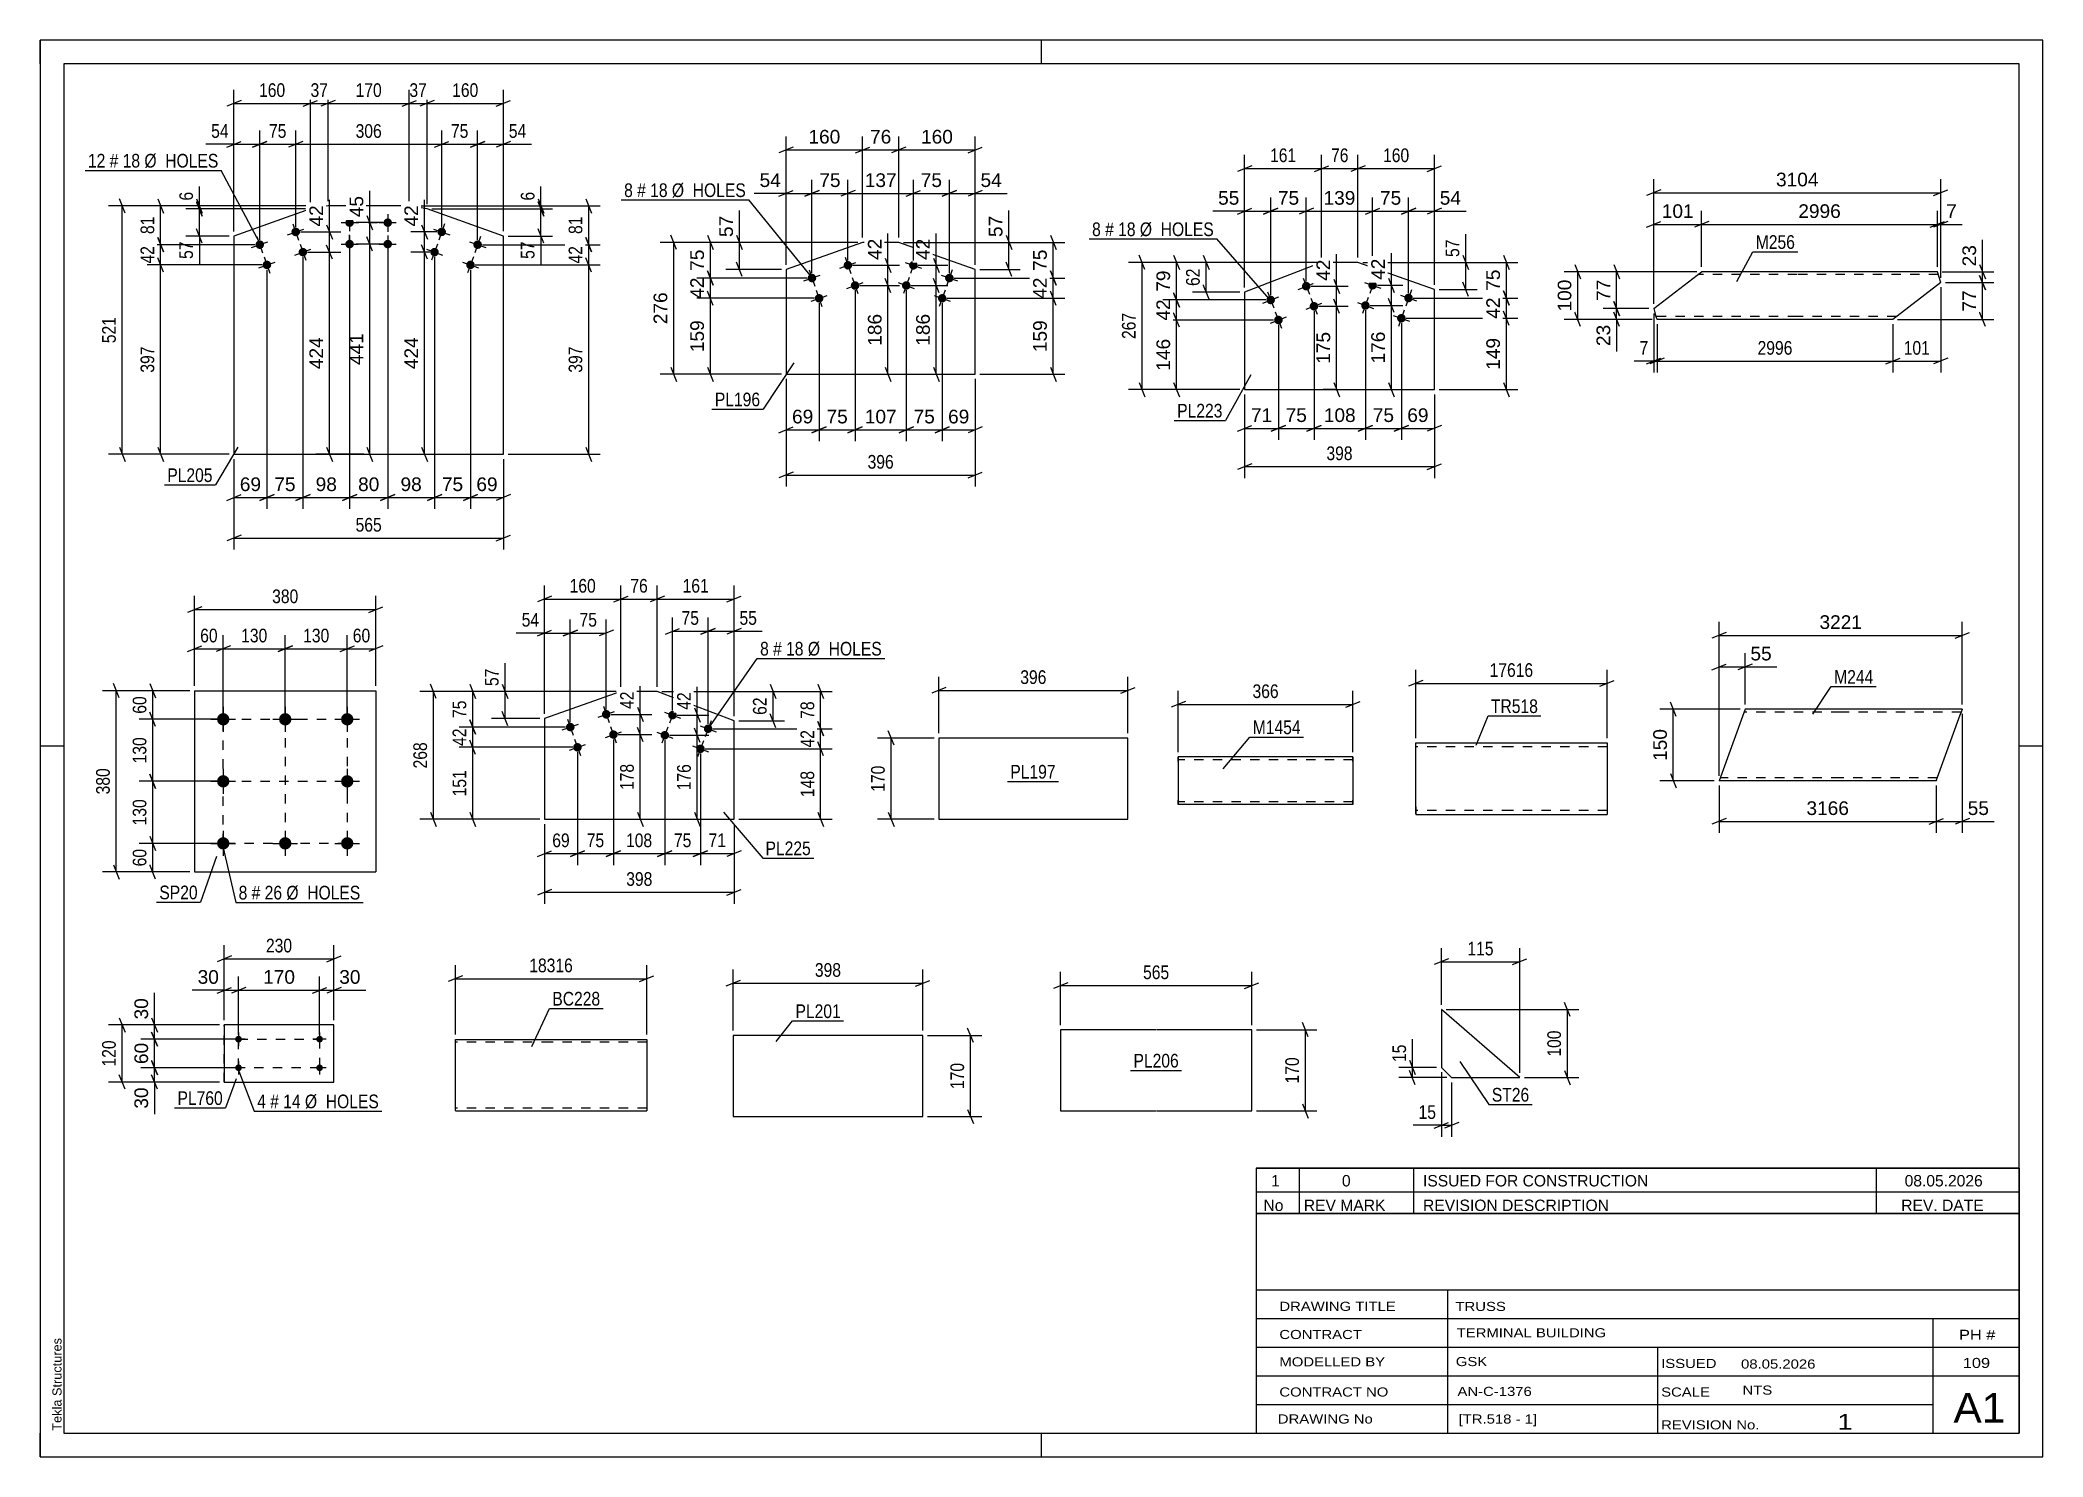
# Model space of a CAD drawing. Header units: millimetres. Extents: x 0 to 420, y 0 to 297.
import ezdxf

# ---------------------------------------------------------------- set-up
doc = ezdxf.new("R2010")
doc.units = ezdxf.units.MM
doc.linetypes.add('DXK_LINE_DOT2', pattern=[3.9198, 1.9599, -1.9599])
doc.styles.add('Arial', font='ARIAL.TTF', dxfattribs={"height": 0.2})
doc.styles.add('Arial Narrow', font='ARIALN.TTF', dxfattribs={"height": 0.2})

# ---------------------------------------------------------------- blocks, each defined once
blk = doc.blocks.new('Unknown-318887154-1115')
at = {"color": 5, "linetype": 'Continuous'}
for p, q in [((420, 297), (0, 297)), ((0, 297), (0, 0)), ((0, 292), (0, 297)), ((210, 292), (210, 297)), ((420, 0), (420, 297)), ((415, 292), (5, 292)), ((5, 292), (5, 5)), ((415, 5), (415, 292)), ((5, 149), (0, 149)), ((420, 149), (415, 149)), ((0, 0), (0, 5)), ((5, 5), (415, 5)), ((210, 0), (210, 5)), ((0, 0), (420, 0))]:
    blk.add_line(p, q, dxfattribs=at)
at = {"color": 174, "linetype": 'Continuous', "style": 'Arial'}
blk.add_text('Tekla Structures', height=1.9102, rotation=90, dxfattribs=at).set_placement((4.5, 5.5))
blk = doc.blocks.new('Bolt-318887154-2055 - 2006')
at = {"linetype": 'Continuous'}
for points in [[(41.62, 86.87, -1), (41.62, 88.27, -1)], [(58.62, 86.87, -1), (58.62, 88.27, -1)], [(41.62, 80.87, -1), (41.62, 82.27, -1)], [(58.62, 80.87, -1), (58.62, 82.27, -1)]]:
    blk.add_hatch(color=1, dxfattribs=at).paths.add_polyline_path(points)
at = {"color": 1, "linetype": 'Continuous'}
for p, q in [((41.62, 88.97), (41.62, 86.17)), ((58.62, 88.97), (58.62, 86.17)), ((43.02, 87.57), (40.22, 87.57)), ((60.02, 87.57), (57.22, 87.57)), ((43.02, 81.57), (40.22, 81.57)), ((41.62, 82.97), (41.62, 80.17)), ((60.02, 81.57), (57.22, 81.57)), ((58.62, 82.97), (58.62, 80.17))]:
    blk.add_line(p, q, dxfattribs=at)
blk = doc.blocks.new('Part-318887154-2022 - 2006')
at = {"color": 2, "linetype": 'Continuous'}
for p, q in [((38.62, 90.57), (38.62, 78.57)), ((61.62, 90.57), (38.62, 90.57)), ((61.62, 78.57), (61.62, 90.57)), ((38.62, 78.57), (61.62, 78.57))]:
    blk.add_line(p, q, dxfattribs=at)
at = {"color": 7, "linetype": 'DXK_LINE_DOT2'}
for p, q in [((38.62, 78.57), (38.62, 90.57)), ((61.62, 78.57), (61.62, 90.57))]:
    blk.add_line(p, q, dxfattribs=at)
blk = doc.blocks.new('Part-318887154-2286 - 2270')
at = {"color": 2, "linetype": 'Continuous'}
for p, q in [((145.33, 88.36), (145.33, 71.36)), ((185.11, 88.36), (145.33, 88.36)), ((185.11, 71.36), (185.11, 88.36)), ((145.33, 71.36), (185.11, 71.36))]:
    blk.add_line(p, q, dxfattribs=at)
blk = doc.blocks.new('Part-318887154-2522 - 2506')
at = {"color": 2, "linetype": 'Continuous'}
for p, q in [((338.38, 240.7), (348.43, 248.44)), ((368.43, 248.44), (348.43, 248.44)), ((397.86, 248.44), (368.53, 248.44)), ((398.58, 246.18), (397.86, 248.44)), ((398.58, 246.18), (388.53, 238.44)), ((338.38, 240.7), (338.71, 239.64)), ((338.98, 238.79), (338.71, 239.64)), ((339.07, 238.53), (338.98, 238.79)), ((339.09, 238.44), (339.07, 238.53)), ((368.43, 238.44), (339.09, 238.44)), ((388.53, 238.44), (368.53, 238.44))]:
    blk.add_line(p, q, dxfattribs=at)
at = {"color": 7, "linetype": 'DXK_LINE_DOT2'}
for p, q in [((368.43, 247.84), (347.65, 247.84)), ((398.05, 247.84), (368.53, 247.84)), ((338.86, 239.18), (338.71, 239.64)), ((338.98, 238.79), (338.89, 239.08)), ((368.43, 239.04), (338.9, 239.04)), ((389.31, 239.04), (368.53, 239.04))]:
    blk.add_line(p, q, dxfattribs=at)
blk = doc.blocks.new('Part-318887154-2485 - 2463')
at = {"color": 2, "linetype": 'Continuous'}
for p, q in [((87.11, 72.62), (87.11, 87.53)), ((87.11, 87.53), (107.11, 87.53)), ((107.21, 87.53), (127.21, 87.53)), ((127.21, 87.53), (127.21, 72.53)), ((87.11, 72.62), (87.11, 72.53)), ((87.11, 72.53), (107.11, 72.53)), ((107.21, 72.53), (127.21, 72.53))]:
    blk.add_line(p, q, dxfattribs=at)
at = {"color": 7, "linetype": 'DXK_LINE_DOT2'}
for p, q in [((107.11, 86.93), (87.11, 86.93)), ((127.21, 86.93), (107.21, 86.93)), ((127.21, 87.44), (127.21, 87.53)), ((87.11, 73.13), (87.11, 73.18)), ((107.11, 73.13), (87.11, 73.13)), ((127.21, 73.13), (107.21, 73.13)), ((127.21, 73.13), (127.21, 73.18))]:
    blk.add_line(p, q, dxfattribs=at)
blk = doc.blocks.new('Part-318887154-2171 - 2155')
at = {"color": 2, "linetype": 'Continuous'}
for p, q in [((238.69, 146.73), (238.69, 146.73)), ((275.3, 146.73), (238.69, 146.73)), ((238.69, 146.64), (238.69, 146.73)), ((238.69, 146.38), (238.69, 146.64)), ((238.69, 145.99), (238.69, 146.38)), ((238.69, 145.99), (238.69, 137.47)), ((275.3, 146.73), (275.3, 146.64)), ((275.3, 146.64), (275.3, 146.38)), ((275.3, 146.38), (275.3, 145.99)), ((275.3, 145.99), (275.3, 137.47)), ((238.69, 137.08), (238.69, 137.47)), ((238.69, 136.82), (238.69, 137.08)), ((238.69, 136.73), (238.69, 136.82)), ((238.69, 136.73), (238.69, 136.73)), ((275.3, 136.73), (238.69, 136.73)), ((275.3, 137.47), (275.3, 137.08)), ((275.3, 137.08), (275.3, 136.82)), ((275.3, 136.82), (275.3, 136.73))]:
    blk.add_line(p, q, dxfattribs=at)
at = {"color": 7, "linetype": 'DXK_LINE_DOT2'}
for p, q in [((238.69, 146.73), (238.69, 146.73)), ((238.69, 146.73), (238.69, 146.64)), ((238.69, 146.64), (238.69, 146.38)), ((238.69, 146.38), (238.69, 146.13)), ((238.69, 146.13), (238.69, 137.37)), ((238.69, 146.13), (238.69, 146.13)), ((275.3, 146.13), (238.69, 146.13)), ((238.69, 146.08), (238.69, 146.13)), ((238.69, 146.08), (238.69, 146.13)), ((238.69, 146.08), (238.69, 137.7)), ((238.69, 145.99), (238.69, 146.08)), ((238.69, 145.95), (238.69, 145.99)), ((238.69, 145.76), (238.69, 145.95)), ((238.69, 145.76), (238.69, 137.5)), ((275.3, 146.64), (275.3, 146.73)), ((275.3, 146.38), (275.3, 146.64)), ((275.3, 146.13), (275.3, 146.38)), ((275.3, 146.13), (275.3, 137.37)), ((275.3, 146.08), (275.3, 146.13)), ((275.3, 146.08), (275.3, 146.13)), ((275.3, 146.08), (275.3, 137.7)), ((275.3, 145.99), (275.3, 146.08)), ((275.3, 145.95), (275.3, 145.99)), ((275.3, 145.76), (275.3, 145.95)), ((275.3, 145.76), (275.3, 137.5)), ((238.69, 137.5), (238.69, 137.7)), ((238.69, 137.37), (238.69, 137.5)), ((238.69, 137.5), (238.69, 137.37)), ((238.69, 137.33), (238.69, 137.37)), ((238.69, 137.37), (238.69, 137.33)), ((238.69, 137.37), (238.69, 137.08)), ((238.69, 137.33), (238.69, 137.33)), ((275.3, 137.33), (238.69, 137.33)), ((238.69, 137.08), (238.69, 136.82)), ((238.69, 136.82), (238.69, 136.73)), ((238.69, 136.73), (238.69, 136.73)), ((275.3, 137.5), (275.3, 137.7)), ((275.3, 137.37), (275.3, 137.5)), ((275.3, 137.5), (275.3, 137.37)), ((275.3, 137.33), (275.3, 137.37)), ((275.3, 137.37), (275.3, 137.33)), ((275.3, 137.08), (275.3, 137.37)), ((275.3, 136.82), (275.3, 137.08)), ((275.3, 136.73), (275.3, 136.82))]:
    blk.add_line(p, q, dxfattribs=at)
blk = doc.blocks.new('Part-318887154-2329 - 2313')
at = {"color": 2, "linetype": 'Continuous'}
for p, q in [((32.41, 160.62), (32.41, 122.62)), ((32.41, 160.62), (70.41, 160.62)), ((70.41, 160.62), (70.41, 122.62)), ((32.41, 122.62), (70.41, 122.62))]:
    blk.add_line(p, q, dxfattribs=at)
blk = doc.blocks.new('Bolt-318887154-2362 - 2313')
at = {"linetype": 'Continuous'}
for points in [[(38.41, 155.92, -1), (38.41, 153.32, -1)], [(51.41, 155.92, -1), (51.41, 153.32, -1)], [(64.41, 155.92, -1), (64.41, 153.32, -1)], [(38.41, 142.92, -1), (38.41, 140.32, -1)], [(64.41, 142.92, -1), (64.41, 140.32, -1)], [(38.41, 129.92, -1), (38.41, 127.32, -1)], [(51.41, 129.92, -1), (51.41, 127.32, -1)], [(64.41, 129.92, -1), (64.41, 127.32, -1)]]:
    blk.add_hatch(color=1, dxfattribs=at).paths.add_polyline_path(points)
at = {"color": 1, "linetype": 'Continuous'}
for p, q in [((38.41, 157.22), (38.41, 152.02)), ((51.41, 157.22), (51.41, 152.02)), ((64.41, 157.22), (64.41, 152.02)), ((35.81, 154.62), (41.01, 154.62)), ((48.81, 154.62), (54.01, 154.62)), ((61.81, 154.62), (67.01, 154.62)), ((38.41, 144.22), (38.41, 139.02)), ((64.41, 144.22), (64.41, 139.02)), ((35.81, 141.62), (41.01, 141.62)), ((61.81, 141.62), (67.01, 141.62)), ((38.41, 131.22), (38.41, 126.02)), ((51.41, 131.22), (51.41, 126.02)), ((64.41, 131.22), (64.41, 126.02)), ((35.81, 128.62), (41.01, 128.62)), ((48.81, 128.62), (54.01, 128.62)), ((61.81, 128.62), (67.01, 128.62))]:
    blk.add_line(p, q, dxfattribs=at)
blk = doc.blocks.new('Part-318887154-2201 - 2187')
at = {"color": 2, "linetype": 'Continuous'}
for p, q in [((233.99, 89.53), (213.99, 89.53)), ((213.99, 89.53), (213.99, 72.53)), ((254.09, 89.53), (234.09, 89.53)), ((254.09, 72.53), (254.09, 89.53)), ((213.99, 72.53), (233.99, 72.53)), ((234.09, 72.53), (254.09, 72.53))]:
    blk.add_line(p, q, dxfattribs=at)
blk = doc.blocks.new('Part-318887154-2243 - 2229')
at = {"color": 2, "linetype": 'Continuous'}
for p, q in [((188.47, 150.68), (188.47, 133.68)), ((228.11, 150.68), (188.47, 150.68)), ((228.11, 133.68), (228.11, 150.68)), ((188.47, 133.68), (228.11, 133.68))]:
    blk.add_line(p, q, dxfattribs=at)
blk = doc.blocks.new('Part-318887154-1983 - 1963')
at = {"color": 2, "linetype": 'Continuous'}
for p, q in [((288.49, 136.27), (288.49, 149.67)), ((288.49, 149.67), (308.49, 149.67)), ((308.59, 149.67), (328.59, 149.67)), ((328.59, 149.67), (328.59, 149.55)), ((328.59, 149.55), (328.59, 134.67)), ((288.49, 136.27), (288.49, 134.67)), ((288.49, 134.67), (308.49, 134.67)), ((308.59, 134.67), (328.59, 134.67))]:
    blk.add_line(p, q, dxfattribs=at)
at = {"color": 7, "linetype": 'DXK_LINE_DOT2'}
for p, q in [((308.49, 148.87), (288.49, 148.87)), ((328.59, 148.87), (308.59, 148.87)), ((288.49, 134.79), (288.49, 136.27)), ((288.49, 135.47), (288.49, 135.53)), ((308.49, 135.47), (288.49, 135.47)), ((328.59, 135.47), (308.59, 135.47)), ((328.59, 135.47), (328.59, 135.53))]:
    blk.add_line(p, q, dxfattribs=at)
blk = doc.blocks.new('Bolt-318887154-1687 - 1681')
at = {"linetype": 'Continuous'}
for points in [[(280.28, 245.3, -1), (278.58, 245.9, -1)], [(287.82, 242.63, -1), (286.12, 243.23, -1)], [(278.77, 241.06, -1), (277.08, 241.66, -1)], [(286.31, 238.38, -1), (284.62, 238.99, -1)]]:
    blk.add_hatch(color=1, dxfattribs=at).paths.add_polyline_path(points)
at = {"color": 1, "linetype": 'Continuous'}
for p, q in [((277.73, 246.2), (281.13, 245)), ((280.03, 247.3), (278.83, 243.9)), ((287.57, 244.62), (286.37, 241.23)), ((276.23, 241.96), (279.62, 240.76)), ((278.53, 243.06), (277.32, 239.66)), ((286.07, 240.38), (284.86, 236.99)), ((285.27, 243.53), (288.67, 242.32)), ((283.77, 239.29), (287.16, 238.08))]:
    blk.add_line(p, q, dxfattribs=at)
blk = doc.blocks.new('Bolt-318887154-1692 - 1681')
at = {"linetype": 'Continuous'}
for points in [[(266.36, 245.73, -1), (264.68, 245.08, -1)], [(258.9, 242.84, -1), (257.22, 242.19, -1)], [(267.98, 241.53, -1), (266.31, 240.88, -1)], [(260.52, 238.65, -1), (258.84, 238, -1)]]:
    blk.add_hatch(color=1, dxfattribs=at).paths.add_polyline_path(points)
at = {"color": 1, "linetype": 'Continuous'}
for p, q in [((257.41, 244.2), (258.71, 240.84)), ((263.84, 244.75), (267.2, 246.05)), ((264.87, 247.08), (266.17, 243.73)), ((256.38, 241.87), (259.74, 243.17)), ((259.03, 240), (260.33, 236.64)), ((265.47, 240.56), (268.82, 241.86)), ((266.5, 242.89), (267.79, 239.53)), ((258.01, 237.67), (261.36, 238.97))]:
    blk.add_line(p, q, dxfattribs=at)
blk = doc.blocks.new('Part-318887154-1707 - 1681')
at = {"color": 2, "linetype": 'Continuous'}
for p, q in [((268.74, 250.4), (252.6, 244.16)), ((276.36, 250.4), (268.74, 250.4)), ((292.38, 244.72), (276.36, 250.4)), ((252.6, 244.16), (252.6, 223.74)), ((292.38, 223.74), (292.38, 244.72)), ((252.6, 223.74), (292.38, 223.74))]:
    blk.add_line(p, q, dxfattribs=at)
blk = doc.blocks.new('Bolt-318887154-1368 - 1334')
at = {"linetype": 'Continuous'}
for points in [[(183.99, 249.49, -1), (182.29, 250.09, -1)], [(191.53, 246.81, -1), (189.83, 247.41, -1)], [(182.48, 245.24, -1), (180.79, 245.85, -1)], [(190.02, 242.57, -1), (188.33, 243.17, -1)]]:
    blk.add_hatch(color=1, dxfattribs=at).paths.add_polyline_path(points)
at = {"color": 1, "linetype": 'Continuous'}
for p, q in [((181.44, 250.39), (184.83, 249.18)), ((183.74, 251.48), (182.54, 248.09)), ((191.28, 248.81), (190.08, 245.42)), ((179.94, 246.15), (183.33, 244.94)), ((182.24, 247.24), (181.03, 243.85)), ((189.78, 244.57), (188.57, 241.17)), ((188.98, 247.71), (192.37, 246.51)), ((187.48, 243.47), (190.87, 242.27))]:
    blk.add_line(p, q, dxfattribs=at)
blk = doc.blocks.new('Bolt-318887154-1373 - 1334')
at = {"linetype": 'Continuous'}
for points in [[(162.71, 247.41, -1), (161.02, 246.81, -1)], [(170.25, 250.09, -1), (168.56, 249.49, -1)], [(164.22, 243.17, -1), (162.52, 242.57, -1)], [(171.76, 245.85, -1), (170.06, 245.24, -1)]]:
    blk.add_hatch(color=1, dxfattribs=at).paths.add_polyline_path(points)
at = {"color": 1, "linetype": 'Continuous'}
for p, q in [((161.26, 248.81), (162.47, 245.42)), ((167.71, 249.18), (171.1, 250.39)), ((168.8, 251.48), (170.01, 248.09)), ((160.17, 246.51), (163.56, 247.71)), ((162.77, 244.57), (163.97, 241.17)), ((169.21, 244.94), (172.6, 246.15)), ((170.31, 247.24), (171.51, 243.85)), ((161.67, 242.27), (165.07, 243.47))]:
    blk.add_line(p, q, dxfattribs=at)
blk = doc.blocks.new('Part-318887154-1388 - 1334')
at = {"color": 2, "linetype": 'Continuous'}
for p, q in [((172.48, 254.59), (156.45, 248.91)), ((180.07, 254.59), (172.48, 254.59)), ((196.09, 248.91), (180.07, 254.59)), ((156.45, 248.91), (156.45, 226.96)), ((196.09, 226.96), (196.09, 248.91)), ((156.45, 226.96), (196.09, 226.96))]:
    blk.add_line(p, q, dxfattribs=at)
blk = doc.blocks.new('Part-318887154-1281 - 1275')
at = {"color": 2, "linetype": 'Continuous'}
for p, q in [((293.85, 93.79), (293.85, 81.65)), ((310.28, 79.51), (293.85, 93.79)), ((293.85, 81.65), (295.99, 79.51)), ((295.99, 79.51), (310.28, 79.51))]:
    blk.add_line(p, q, dxfattribs=at)
blk = doc.blocks.new('Part-318887154-2777 - 2761')
at = {"color": 2, "linetype": 'Continuous'}
for p, q in [((357.53, 156.74), (352.08, 141.74)), ((377.53, 156.74), (357.53, 156.74)), ((403.09, 156.74), (377.63, 156.74)), ((397.63, 141.74), (402.66, 155.54)), ((403.06, 156.65), (402.66, 155.54)), ((403.09, 156.74), (403.06, 156.65)), ((377.53, 141.74), (352.08, 141.74)), ((397.63, 141.74), (377.63, 141.74))]:
    blk.add_line(p, q, dxfattribs=at)
at = {"color": 7, "linetype": 'DXK_LINE_DOT2'}
for p, q in [((377.53, 156.14), (357.32, 156.14)), ((402.88, 156.14), (377.63, 156.14)), ((402.66, 155.54), (402.97, 156.39)), ((377.53, 142.34), (352.29, 142.34)), ((397.85, 142.34), (377.63, 142.34)), ((397.67, 141.83), (397.63, 141.74))]:
    blk.add_line(p, q, dxfattribs=at)
blk = doc.blocks.new('Bolt-318887154-2861 - 2845')
at = {"linetype": 'Continuous'}
for points in [[(85.07, 256.49, -1), (83.37, 257.09, -1)], [(83.56, 252.25, -1), (81.87, 252.85, -1)], [(92.61, 253.81, -1), (90.91, 254.41, -1)], [(91.1, 249.57, -1), (89.41, 250.17, -1)]]:
    blk.add_hatch(color=1, dxfattribs=at).paths.add_polyline_path(points)
at = {"color": 1, "linetype": 'Continuous'}
for p, q in [((82.52, 257.39), (85.92, 256.19)), ((84.82, 258.48), (83.62, 255.09)), ((81.02, 253.15), (84.41, 251.94)), ((83.32, 254.24), (82.11, 250.85)), ((90.06, 254.71), (93.46, 253.51)), ((92.36, 255.81), (91.16, 252.42)), ((88.56, 250.47), (91.95, 249.27)), ((90.86, 251.57), (89.65, 248.18))]:
    blk.add_line(p, q, dxfattribs=at)
blk = doc.blocks.new('Bolt-318887154-2851 - 2845')
at = {"linetype": 'Continuous'}
for points in [[(54.46, 257.09, -1), (52.76, 256.48, -1)], [(46.92, 254.41, -1), (45.22, 253.81, -1)], [(55.96, 252.84, -1), (54.27, 252.24, -1)], [(48.42, 250.17, -1), (46.73, 249.57, -1)]]:
    blk.add_hatch(color=1, dxfattribs=at).paths.add_polyline_path(points)
at = {"color": 1, "linetype": 'Continuous'}
for p, q in [((51.91, 256.18), (55.31, 257.39)), ((53.01, 258.48), (54.21, 255.09)), ((44.37, 253.51), (47.77, 254.71)), ((45.47, 255.81), (46.67, 252.41)), ((53.42, 251.94), (56.81, 253.15)), ((54.51, 254.24), (55.72, 250.85)), ((45.88, 249.27), (49.27, 250.47)), ((46.97, 251.57), (48.18, 248.17))]:
    blk.add_line(p, q, dxfattribs=at)
blk = doc.blocks.new('Bolt-318887154-2856 - 2845')
at = {"linetype": 'Continuous'}
for points in [[(65.81, 258.73, -1), (64.01, 258.73, -1)], [(73.81, 258.73, -1), (72.01, 258.73, -1)], [(65.81, 254.23, -1), (64.01, 254.23, -1)], [(73.81, 254.23, -1), (72.01, 254.23, -1)]]:
    blk.add_hatch(color=1, dxfattribs=at).paths.add_polyline_path(points)
at = {"color": 1, "linetype": 'Continuous'}
for p, q in [((64.91, 260.53), (64.91, 256.93)), ((72.91, 260.53), (72.91, 256.93)), ((63.11, 258.73), (66.71, 258.73)), ((71.11, 258.73), (74.71, 258.73)), ((63.11, 254.23), (66.71, 254.23)), ((64.91, 256.03), (64.91, 252.43)), ((71.11, 254.23), (74.71, 254.23)), ((72.91, 256.03), (72.91, 252.43))]:
    blk.add_line(p, q, dxfattribs=at)
blk = doc.blocks.new('Part-318887154-2876 - 2845')
at = {"color": 2, "linetype": 'Continuous'}
for p, q in [((56.68, 261.59), (40.66, 255.9)), ((60.41, 262.23), (56.68, 261.59)), ((77.41, 262.23), (60.41, 262.23)), ((81.15, 261.59), (77.41, 262.23)), ((97.17, 255.91), (81.15, 261.59)), ((40.66, 255.9), (40.66, 210.17)), ((97.17, 210.17), (97.17, 255.91)), ((40.66, 210.17), (97.17, 210.17))]:
    blk.add_line(p, q, dxfattribs=at)
blk = doc.blocks.new('Part-318887154-10978 - 10977')
at = {"color": 2, "linetype": 'Continuous'}
for p, q in [((121.8, 160.46), (105.78, 154.78)), ((129.41, 160.46), (121.8, 160.46)), ((145.54, 154.3), (129.41, 160.46)), ((105.78, 154.78), (105.78, 133.66)), ((145.54, 133.66), (145.54, 154.3)), ((105.78, 133.66), (145.54, 133.66))]:
    blk.add_line(p, q, dxfattribs=at)
blk = doc.blocks.new('Bolt-318887154-10979 - 10977')
at = {"linetype": 'Continuous'}
for points in [[(133.46, 155.17, -1), (131.78, 155.81, -1)], [(131.85, 150.97, -1), (130.17, 151.61, -1)], [(140.93, 152.32, -1), (139.25, 152.96, -1)], [(139.32, 148.11, -1), (137.64, 148.76, -1)]]:
    blk.add_hatch(color=1, dxfattribs=at).paths.add_polyline_path(points)
at = {"color": 1, "linetype": 'Continuous'}
for p, q in [((130.93, 156.14), (134.3, 154.85)), ((133.26, 157.17), (131.97, 153.81)), ((129.33, 151.93), (132.69, 150.65)), ((131.65, 152.97), (130.37, 149.61)), ((138.41, 153.28), (141.77, 151.99)), ((140.73, 154.32), (139.45, 150.96)), ((136.8, 149.08), (140.16, 147.79)), ((139.13, 150.12), (137.84, 146.75))]:
    blk.add_line(p, q, dxfattribs=at)
blk = doc.blocks.new('Bolt-318887154-10980 - 10977')
at = {"linetype": 'Continuous'}
for points in [[(119.58, 155.96, -1), (117.88, 155.36, -1)], [(112.04, 153.29, -1), (110.34, 152.69, -1)], [(121.08, 151.72, -1), (119.39, 151.12, -1)], [(113.54, 149.05, -1), (111.85, 148.44, -1)]]:
    blk.add_hatch(color=1, dxfattribs=at).paths.add_polyline_path(points)
at = {"color": 1, "linetype": 'Continuous'}
for p, q in [((117.04, 155.06), (120.43, 156.26)), ((118.13, 157.36), (119.33, 153.96)), ((109.5, 152.38), (112.89, 153.59)), ((110.59, 154.68), (111.79, 151.29)), ((118.54, 150.82), (121.93, 152.02)), ((119.63, 153.12), (120.84, 149.72)), ((111, 148.14), (114.39, 149.35)), ((112.09, 150.44), (113.3, 147.05))]:
    blk.add_line(p, q, dxfattribs=at)
blk = doc.blocks.new('Rectangle-318887154-2140 - 2006')
at = {"color": 1, "linetype": 'DXK_LINE_DOT2'}
blk.add_lwpolyline([(41.62, 87.57), (58.62, 87.57), (58.62, 81.57), (41.62, 81.57), (41.62, 87.57)], close=True, dxfattribs=at)
blk = doc.blocks.new('Rectangle-318887154-2449 - 2313')
at = {"color": 1, "linetype": 'DXK_LINE_DOT2'}
blk.add_lwpolyline([(38.41, 154.62), (64.41, 154.62), (64.41, 128.62), (38.41, 128.62), (38.41, 154.62)], close=True, dxfattribs=at)
blk = doc.blocks.new('Rectangle-318887154-3198 - 2845')
at = {"color": 1, "linetype": 'DXK_LINE_DOT2'}
blk.add_lwpolyline([(64.91, 258.73), (72.91, 258.73), (72.91, 254.23), (64.91, 254.23), (64.91, 258.73)], close=True, dxfattribs=at)
blk = doc.blocks.new('Line-318887154-2435 - 2313')
at = {"color": 1, "linetype": 'DXK_LINE_DOT2'}
blk.add_line((51.41, 154.62), (51.41, 128.62), dxfattribs=at)
blk = doc.blocks.new('Line-318887154-2442 - 2313')
at = {"color": 1, "linetype": 'DXK_LINE_DOT2'}
blk.add_line((38.41, 141.62), (64.41, 141.62), dxfattribs=at)
blk = doc.blocks.new('StraightDimension-318887154-2079 - 2006')
at = {"color": 7, "linetype": 'Continuous'}
for p, q in [((37.12, 97.23), (40.12, 98.43)), ((38.62, 91.57), (38.62, 100.68)), ((38.62, 97.83), (41.62, 97.83)), ((43.12, 98.43), (40.12, 97.23)), ((41.62, 88.57), (41.62, 100.68))]:
    blk.add_line(p, q, dxfattribs=at)
at = {"color": 0}
blk.add_wipeout([(38.09, 98.58), (38.09, 102.78), (32.44, 102.78), (32.44, 98.58)], dxfattribs=at)
at = {"color": 7, "linetype": 'Continuous'}
blk.add_line((38.62, 97.83), (31.92, 97.83), dxfattribs=at)
blk.add_line((38.62, 97.83), (31.92, 97.83), dxfattribs=at)
at = {"color": 3, "style": 'Arial'}
blk.add_text('30', height=2.865, dxfattribs=at).set_placement((33.04, 99.18))
blk = doc.blocks.new('StraightDimension-318887154-2068 - 2006')
at = {"color": 7, "linetype": 'Continuous'}
for p, q in [((37.62, 90.57), (14.37, 90.57)), ((16.62, 92.07), (17.82, 89.07)), ((17.22, 78.57), (17.22, 90.57)), ((17.82, 77.07), (16.62, 80.07)), ((37.62, 78.57), (14.37, 78.57))]:
    blk.add_line(p, q, dxfattribs=at)
at = {"color": 0}
blk.add_wipeout([(16.47, 87.92), (12.27, 87.92), (12.27, 81.23), (16.47, 81.23)], dxfattribs=at)
at = {"color": 3, "style": 'Arial Narrow'}
blk.add_text('120', height=2.863, rotation=90.0002, dxfattribs=at).set_placement((15.87, 81.83))
blk = doc.blocks.new('StraightDimension-318887154-2057 - 2006')
at = {"color": 7, "linetype": 'Continuous'}
for p, q in [((40.12, 105.01), (37.12, 103.81)), ((38.62, 91.57), (38.62, 107.26)), ((60.12, 103.81), (63.12, 105.01)), ((61.62, 91.57), (61.62, 107.26)), ((38.62, 104.41), (61.62, 104.41))]:
    blk.add_line(p, q, dxfattribs=at)
at = {"color": 0}
blk.add_wipeout([(53.46, 105.16), (53.46, 109.36), (46.77, 109.36), (46.77, 105.16)], dxfattribs=at)
at = {"color": 3, "style": 'Arial Narrow'}
blk.add_text('230', height=2.863, dxfattribs=at).set_placement((47.37, 105.76))
blk = doc.blocks.new('StraightDimension-318887154-2089 - 2006')
at = {"color": 7, "linetype": 'Continuous'}
for p, q in [((43.12, 98.43), (40.12, 97.23)), ((41.62, 88.57), (41.62, 100.68)), ((41.62, 97.83), (58.62, 97.83)), ((57.12, 97.23), (60.12, 98.43)), ((58.62, 88.57), (58.62, 100.68))]:
    blk.add_line(p, q, dxfattribs=at)
at = {"color": 0}
blk.add_wipeout([(54.05, 98.58), (54.05, 102.78), (46.18, 102.78), (46.18, 98.58)], dxfattribs=at)
at = {"color": 3, "style": 'Arial'}
blk.add_text('170', height=2.865, dxfattribs=at).set_placement((46.78, 99.18))
blk = doc.blocks.new('StraightDimension-318887154-2099 - 2006')
at = {"color": 7, "linetype": 'Continuous'}
for p, q in [((57.12, 97.23), (60.12, 98.43)), ((58.62, 88.57), (58.62, 100.68)), ((58.62, 97.83), (61.62, 97.83)), ((63.12, 98.43), (60.12, 97.23)), ((61.62, 91.57), (61.62, 100.68))]:
    blk.add_line(p, q, dxfattribs=at)
at = {"color": 0}
blk.add_wipeout([(67.79, 98.58), (67.79, 102.78), (62.14, 102.78), (62.14, 98.58)], dxfattribs=at)
at = {"color": 7, "linetype": 'Continuous'}
blk.add_line((61.62, 97.83), (68.31, 97.83), dxfattribs=at)
blk.add_line((61.62, 97.83), (68.31, 97.83), dxfattribs=at)
at = {"color": 3, "style": 'Arial'}
blk.add_text('30', height=2.865, dxfattribs=at).set_placement((62.74, 99.18))
blk = doc.blocks.new('StraightDimension-318887154-2110 - 2006')
at = {"color": 7, "linetype": 'Continuous'}
for p, q in [((37.62, 90.57), (21.15, 90.57)), ((23.4, 92.07), (24.6, 89.07)), ((24.6, 86.07), (23.4, 89.07)), ((24, 87.57), (24, 90.57)), ((40.62, 87.57), (21.15, 87.57))]:
    blk.add_line(p, q, dxfattribs=at)
at = {"color": 0}
blk.add_wipeout([(23.25, 96.75), (19.05, 96.75), (19.05, 91.1), (23.25, 91.1)], dxfattribs=at)
at = {"color": 7, "linetype": 'Continuous'}
blk.add_line((24, 90.57), (24, 97.27), dxfattribs=at)
blk.add_line((24, 90.57), (24, 97.27), dxfattribs=at)
at = {"color": 3, "style": 'Arial'}
blk.add_text('30', height=2.865, rotation=90.0002, dxfattribs=at).set_placement((22.65, 91.7))
blk = doc.blocks.new('StraightDimension-318887154-2120 - 2006')
at = {"color": 7, "linetype": 'Continuous'}
for p, q in [((23.4, 89.07), (24.6, 86.07)), ((40.62, 87.57), (21.15, 87.57)), ((24, 81.57), (24, 87.57)), ((40.62, 81.57), (21.15, 81.57)), ((24.6, 80.07), (23.4, 83.07))]:
    blk.add_line(p, q, dxfattribs=at)
at = {"color": 0}
blk.add_wipeout([(23.25, 87.4), (19.05, 87.4), (19.05, 81.75), (23.25, 81.75)], dxfattribs=at)
at = {"color": 3, "style": 'Arial'}
blk.add_text('60', height=2.865, rotation=90.0002, dxfattribs=at).set_placement((22.65, 82.35))
blk = doc.blocks.new('StraightDimension-318887154-2130 - 2006')
at = {"color": 7, "linetype": 'Continuous'}
for p, q in [((40.62, 81.57), (21.15, 81.57)), ((23.4, 83.07), (24.6, 80.07)), ((24.6, 77.07), (23.4, 80.07)), ((24, 78.57), (24, 81.57)), ((37.62, 78.57), (21.15, 78.57))]:
    blk.add_line(p, q, dxfattribs=at)
at = {"color": 0}
blk.add_wipeout([(23.25, 78.05), (19.05, 78.05), (19.05, 72.4), (23.25, 72.4)], dxfattribs=at)
at = {"color": 7, "linetype": 'Continuous'}
blk.add_line((24, 78.57), (24, 71.88), dxfattribs=at)
blk.add_line((24, 78.57), (24, 71.88), dxfattribs=at)
at = {"color": 3, "style": 'Arial'}
blk.add_text('30', height=2.865, rotation=90.0002, dxfattribs=at).set_placement((22.65, 73))
blk = doc.blocks.new('StraightDimension-318887154-2288 - 2270')
at = {"color": 7, "linetype": 'Continuous'}
for p, q in [((145.33, 89.36), (145.33, 102.15)), ((185.11, 89.36), (185.11, 102.15)), ((146.83, 99.9), (143.83, 98.7)), ((145.33, 99.3), (185.11, 99.3)), ((183.61, 98.7), (186.61, 99.9))]:
    blk.add_line(p, q, dxfattribs=at)
at = {"color": 0}
blk.add_wipeout([(168.56, 100.05), (168.56, 104.25), (161.88, 104.25), (161.88, 100.05)], dxfattribs=at)
at = {"color": 3, "style": 'Arial Narrow'}
blk.add_text('398', height=2.863, dxfattribs=at).set_placement((162.48, 100.65))
blk = doc.blocks.new('StraightDimension-318887154-2299 - 2270')
at = {"color": 7, "linetype": 'Continuous'}
for p, q in [((186.11, 88.36), (197.51, 88.36)), ((195.71, 86.86), (194.51, 89.86)), ((195.11, 71.36), (195.11, 88.36)), ((194.51, 72.86), (195.71, 69.86)), ((186.11, 71.36), (197.51, 71.36))]:
    blk.add_line(p, q, dxfattribs=at)
at = {"color": 0}
blk.add_wipeout([(194.36, 83.2), (190.16, 83.2), (190.16, 76.51), (194.36, 76.51)], dxfattribs=at)
at = {"color": 3, "style": 'Arial Narrow'}
blk.add_text('170', height=2.863, rotation=90.0002, dxfattribs=at).set_placement((193.76, 77.11))
blk = doc.blocks.new('StraightDimension-318887154-2587 - 2506')
at = {"color": 7, "linetype": 'Continuous'}
for p, q in [((338.38, 239.7), (338.38, 227.3)), ((339.09, 237.44), (339.09, 227.3)), ((336.88, 229.1), (339.88, 230.3)), ((340.59, 230.3), (337.59, 229.1)), ((338.38, 229.7), (339.09, 229.7))]:
    blk.add_line(p, q, dxfattribs=at)
at = {"color": 0}
blk.add_wipeout([(337.85, 230.45), (337.85, 234.65), (334.82, 234.65), (334.82, 230.45)], dxfattribs=at)
at = {"color": 7, "linetype": 'Continuous'}
blk.add_line((338.38, 229.7), (334.3, 229.7), dxfattribs=at)
blk.add_line((338.38, 229.7), (334.3, 229.7), dxfattribs=at)
at = {"color": 3, "style": 'Arial Narrow'}
blk.add_text('7', height=2.86, dxfattribs=at).set_placement((335.42, 231.05))
blk = doc.blocks.new('StraightDimension-318887154-2558 - 2506')
at = {"color": 7, "linetype": 'Continuous'}
for p, q in [((398.58, 245.18), (398.58, 227.3)), ((388.53, 237.44), (388.53, 227.3)), ((387.03, 229.1), (390.03, 230.3)), ((388.53, 229.7), (398.58, 229.7)), ((400.08, 230.3), (397.08, 229.1))]:
    blk.add_line(p, q, dxfattribs=at)
at = {"color": 0}
blk.add_wipeout([(396.9, 230.45), (396.9, 234.65), (390.21, 234.65), (390.21, 230.45)], dxfattribs=at)
at = {"color": 3, "style": 'Arial Narrow'}
blk.add_text('101', height=2.863, dxfattribs=at).set_placement((390.81, 231.05))
blk = doc.blocks.new('StraightDimension-318887154-2538 - 2506')
at = {"color": 7, "linetype": 'Continuous'}
for p, q in [((398.86, 248.44), (409.73, 248.44)), ((406.73, 249.94), (407.93, 246.94)), ((407.33, 246.18), (407.33, 248.44)), ((399.58, 246.18), (409.73, 246.18)), ((407.93, 244.68), (406.73, 247.68))]:
    blk.add_line(p, q, dxfattribs=at)
at = {"color": 0}
blk.add_wipeout([(406.58, 254.61), (402.38, 254.61), (402.38, 248.96), (406.58, 248.96)], dxfattribs=at)
at = {"color": 7, "linetype": 'Continuous'}
blk.add_line((407.33, 248.44), (407.33, 255.13), dxfattribs=at)
blk.add_line((407.33, 248.44), (407.33, 255.13), dxfattribs=at)
at = {"color": 3, "style": 'Arial'}
blk.add_text('23', height=2.865, rotation=90.0002, dxfattribs=at).set_placement((405.98, 249.56))
blk = doc.blocks.new('StraightDimension-318887154-2525 - 2506')
at = {"color": 7, "linetype": 'Continuous'}
for p, q in [((399.58, 246.18), (409.73, 246.18)), ((406.73, 247.68), (407.93, 244.68)), ((407.33, 238.44), (407.33, 246.18)), ((407.93, 236.94), (406.73, 239.94)), ((389.53, 238.44), (409.73, 238.44))]:
    blk.add_line(p, q, dxfattribs=at)
at = {"color": 0}
blk.add_wipeout([(406.58, 245.13), (402.38, 245.13), (402.38, 239.48), (406.58, 239.48)], dxfattribs=at)
at = {"color": 3, "style": 'Arial'}
blk.add_text('77', height=2.865, rotation=90.0002, dxfattribs=at).set_placement((405.98, 240.08))
blk = doc.blocks.new('StraightDimension-318887154-2570 - 2506')
at = {"color": 7, "linetype": 'Continuous'}
for p, q in [((339.09, 237.44), (339.09, 227.3)), ((388.53, 237.44), (388.53, 227.3)), ((340.59, 230.3), (337.59, 229.1)), ((339.09, 229.7), (388.53, 229.7)), ((387.03, 229.1), (390.03, 230.3))]:
    blk.add_line(p, q, dxfattribs=at)
at = {"color": 0}
blk.add_wipeout([(368.07, 230.45), (368.07, 234.65), (359.56, 234.65), (359.56, 230.45)], dxfattribs=at)
at = {"color": 3, "style": 'Arial Narrow'}
blk.add_text('2996', height=2.863, dxfattribs=at).set_placement((360.16, 231.05))
blk = doc.blocks.new('StraightDimension-318887154-2605 - 2506')
at = {"color": 7, "linetype": 'Continuous'}
for p, q in [((339.88, 265.59), (336.88, 264.39)), ((338.38, 241.7), (338.38, 267.84)), ((338.38, 264.99), (398.58, 264.99)), ((397.08, 264.39), (400.08, 265.59)), ((398.58, 247.18), (398.58, 267.84))]:
    blk.add_line(p, q, dxfattribs=at)
at = {"color": 0}
blk.add_wipeout([(373.53, 265.74), (373.53, 269.94), (363.43, 269.94), (363.43, 265.74)], dxfattribs=at)
at = {"color": 3, "style": 'Arial'}
blk.add_text('3104', height=2.865, dxfattribs=at).set_placement((364.03, 266.34))
blk = doc.blocks.new('StraightDimension-318887154-2618 - 2506')
at = {"color": 7, "linetype": 'Continuous'}
for p, q in [((347.43, 248.44), (327.75, 248.44)), ((330, 249.94), (331.2, 246.94)), ((330.6, 240.7), (330.6, 248.44)), ((337.38, 240.7), (327.75, 240.7)), ((331.2, 239.2), (330, 242.2))]:
    blk.add_line(p, q, dxfattribs=at)
at = {"color": 0}
blk.add_wipeout([(329.85, 247.39), (325.65, 247.39), (325.65, 241.74), (329.85, 241.74)], dxfattribs=at)
at = {"color": 3, "style": 'Arial'}
blk.add_text('77', height=2.865, rotation=90.0002, dxfattribs=at).set_placement((329.25, 242.34))
blk = doc.blocks.new('StraightDimension-318887154-2642 - 2506')
at = {"color": 7, "linetype": 'Continuous'}
for p, q in [((337.38, 240.7), (327.75, 240.7)), ((330, 242.2), (331.2, 239.2)), ((331.2, 236.94), (330, 239.94)), ((330.6, 238.44), (330.6, 240.7)), ((338.09, 238.44), (327.75, 238.44))]:
    blk.add_line(p, q, dxfattribs=at)
at = {"color": 0}
blk.add_wipeout([(329.85, 237.91), (325.65, 237.91), (325.65, 232.26), (329.85, 232.26)], dxfattribs=at)
at = {"color": 7, "linetype": 'Continuous'}
blk.add_line((330.6, 238.44), (330.6, 231.74), dxfattribs=at)
blk.add_line((330.6, 238.44), (330.6, 231.74), dxfattribs=at)
at = {"color": 3, "style": 'Arial'}
blk.add_text('23', height=2.865, rotation=90.0002, dxfattribs=at).set_placement((329.25, 232.86))
blk = doc.blocks.new('StraightDimension-318887154-2667 - 2506')
at = {"color": 7, "linetype": 'Continuous'}
for p, q in [((338.38, 241.7), (338.38, 261.21)), ((348.43, 249.44), (348.43, 261.21)), ((336.88, 257.76), (339.88, 258.96)), ((338.38, 258.36), (348.43, 258.36)), ((349.93, 258.96), (346.93, 257.76))]:
    blk.add_line(p, q, dxfattribs=at)
at = {"color": 0}
blk.add_wipeout([(347.34, 259.11), (347.34, 263.31), (339.47, 263.31), (339.47, 259.11)], dxfattribs=at)
at = {"color": 3, "style": 'Arial'}
blk.add_text('101', height=2.865, dxfattribs=at).set_placement((340.07, 259.71))
blk = doc.blocks.new('StraightDimension-318887154-2684 - 2506')
at = {"color": 7, "linetype": 'Continuous'}
for p, q in [((348.43, 249.44), (348.43, 261.21)), ((397.86, 249.44), (397.86, 261.21)), ((349.93, 258.96), (346.93, 257.76)), ((348.43, 258.36), (397.86, 258.36)), ((396.36, 257.76), (399.36, 258.96))]:
    blk.add_line(p, q, dxfattribs=at)
at = {"color": 0}
blk.add_wipeout([(378.19, 259.11), (378.19, 263.31), (368.1, 263.31), (368.1, 259.11)], dxfattribs=at)
at = {"color": 3, "style": 'Arial'}
blk.add_text('2996', height=2.865, dxfattribs=at).set_placement((368.7, 259.71))
blk = doc.blocks.new('StraightDimension-318887154-2708 - 2506')
at = {"color": 7, "linetype": 'Continuous'}
for p, q in [((397.86, 249.44), (397.86, 261.21)), ((398.58, 247.18), (398.58, 261.21)), ((396.36, 257.76), (399.36, 258.96)), ((400.08, 258.96), (397.08, 257.76)), ((397.86, 258.36), (398.58, 258.36))]:
    blk.add_line(p, q, dxfattribs=at)
at = {"color": 0}
blk.add_wipeout([(402.53, 259.11), (402.53, 263.31), (399.11, 263.31), (399.11, 259.11)], dxfattribs=at)
at = {"color": 7, "linetype": 'Continuous'}
blk.add_line((398.58, 258.36), (403.05, 258.36), dxfattribs=at)
blk.add_line((398.58, 258.36), (403.05, 258.36), dxfattribs=at)
at = {"color": 3, "style": 'Arial'}
blk.add_text('7', height=2.87, dxfattribs=at).set_placement((399.71, 259.71))
blk = doc.blocks.new('StraightDimension-318887154-2728 - 2506')
at = {"color": 7, "linetype": 'Continuous'}
for p, q in [((347.43, 248.44), (319.61, 248.44)), ((321.86, 249.94), (323.06, 246.94)), ((322.46, 238.44), (322.46, 248.44)), ((323.06, 236.94), (321.86, 239.94)), ((338.09, 238.44), (319.61, 238.44))]:
    blk.add_line(p, q, dxfattribs=at)
at = {"color": 0}
blk.add_wipeout([(321.71, 247.37), (317.51, 247.37), (317.51, 239.5), (321.71, 239.5)], dxfattribs=at)
at = {"color": 3, "style": 'Arial'}
blk.add_text('100', height=2.865, rotation=90.0002, dxfattribs=at).set_placement((321.11, 240.1))
blk = doc.blocks.new('StraightDimension-318887154-2492 - 2463')
at = {"color": 7, "linetype": 'Continuous'}
for p, q in [((88.61, 100.85), (85.61, 99.65)), ((87.11, 88.53), (87.11, 103.1)), ((125.71, 99.65), (128.71, 100.85)), ((127.21, 88.53), (127.21, 103.1)), ((87.11, 100.25), (127.21, 100.25))]:
    blk.add_line(p, q, dxfattribs=at)
at = {"color": 0}
blk.add_wipeout([(112.33, 101), (112.33, 105.2), (101.99, 105.2), (101.99, 101)], dxfattribs=at)
at = {"color": 3, "style": 'Arial Narrow'}
blk.add_text('18316', height=2.863, dxfattribs=at).set_placement((102.59, 101.6))
blk = doc.blocks.new('StraightDimension-318887154-2173 - 2155')
at = {"color": 7, "linetype": 'Continuous'}
for p, q in [((238.69, 147.73), (238.69, 160.58)), ((275.3, 147.73), (275.3, 160.58)), ((240.19, 158.33), (237.19, 157.13)), ((238.69, 157.73), (275.3, 157.73)), ((273.8, 157.13), (276.8, 158.33))]:
    blk.add_line(p, q, dxfattribs=at)
at = {"color": 0}
blk.add_wipeout([(260.34, 158.48), (260.34, 162.68), (253.65, 162.68), (253.65, 158.48)], dxfattribs=at)
at = {"color": 3, "style": 'Arial Narrow'}
blk.add_text('366', height=2.863, dxfattribs=at).set_placement((254.25, 159.08))
blk = doc.blocks.new('StraightDimension-318887154-2389 - 2313')
at = {"color": 7, "linetype": 'Continuous'}
for p, q in [((32.41, 161.62), (32.41, 172.25)), ((38.41, 155.62), (38.41, 172.25)), ((30.91, 168.8), (33.91, 170)), ((32.41, 169.4), (38.41, 169.4)), ((39.91, 170), (36.91, 168.8))]:
    blk.add_line(p, q, dxfattribs=at)
at = {"color": 0}
blk.add_wipeout([(37.84, 170.15), (37.84, 174.35), (32.98, 174.35), (32.98, 170.15)], dxfattribs=at)
at = {"color": 3, "style": 'Arial Narrow'}
blk.add_text('60', height=2.863, dxfattribs=at).set_placement((33.58, 170.75))
blk = doc.blocks.new('StraightDimension-318887154-3812 - 2313')
at = {"color": 7, "linetype": 'Continuous'}
for p, q in [((24.24, 140.12), (23.04, 143.12)), ((37.41, 141.62), (20.79, 141.62)), ((23.64, 128.62), (23.64, 141.62)), ((37.41, 128.62), (20.79, 128.62)), ((23.04, 130.12), (24.24, 127.12))]:
    blk.add_line(p, q, dxfattribs=at)
at = {"color": 0}
blk.add_wipeout([(22.89, 138.46), (18.69, 138.46), (18.69, 131.78), (22.89, 131.78)], dxfattribs=at)
at = {"color": 3, "style": 'Arial Narrow'}
blk.add_text('130', height=2.863, rotation=90.0002, dxfattribs=at).set_placement((22.29, 132.38))
blk = doc.blocks.new('StraightDimension-318887154-2364 - 2313')
at = {"color": 7, "linetype": 'Continuous'}
for p, q in [((33.91, 178.22), (30.91, 177.02)), ((32.41, 161.62), (32.41, 180.47)), ((32.41, 177.62), (70.41, 177.62)), ((68.91, 177.02), (71.91, 178.22)), ((70.41, 161.62), (70.41, 180.47))]:
    blk.add_line(p, q, dxfattribs=at)
at = {"color": 0}
blk.add_wipeout([(54.75, 178.37), (54.75, 182.57), (48.07, 182.57), (48.07, 178.37)], dxfattribs=at)
at = {"color": 3, "style": 'Arial Narrow'}
blk.add_text('380', height=2.863, dxfattribs=at).set_placement((48.67, 178.97))
blk = doc.blocks.new('StraightDimension-318887154-2379 - 2313')
at = {"color": 7, "linetype": 'Continuous'}
for p, q in [((64.41, 155.62), (64.41, 172.25)), ((70.41, 161.62), (70.41, 172.25)), ((62.91, 168.8), (65.91, 170)), ((64.41, 169.4), (70.41, 169.4)), ((71.91, 170), (68.91, 168.8))]:
    blk.add_line(p, q, dxfattribs=at)
at = {"color": 0}
blk.add_wipeout([(69.84, 170.15), (69.84, 174.35), (64.98, 174.35), (64.98, 170.15)], dxfattribs=at)
at = {"color": 3, "style": 'Arial Narrow'}
blk.add_text('60', height=2.863, dxfattribs=at).set_placement((65.58, 170.75))
blk = doc.blocks.new('StraightDimension-318887154-2400 - 2313')
at = {"color": 7, "linetype": 'Continuous'}
for p, q in [((31.41, 160.62), (13.12, 160.62)), ((16.57, 159.12), (15.37, 162.12)), ((15.97, 122.62), (15.97, 160.62)), ((31.41, 122.62), (13.12, 122.62)), ((15.37, 124.12), (16.57, 121.12))]:
    blk.add_line(p, q, dxfattribs=at)
at = {"color": 0}
blk.add_wipeout([(15.22, 144.96), (11.02, 144.96), (11.02, 138.28), (15.22, 138.28)], dxfattribs=at)
at = {"color": 3, "style": 'Arial Narrow'}
blk.add_text('380', height=2.863, rotation=90.0002, dxfattribs=at).set_placement((14.62, 138.88))
blk = doc.blocks.new('StraightDimension-318887154-2415 - 2313')
at = {"color": 7, "linetype": 'Continuous'}
for p, q in [((31.41, 160.62), (20.79, 160.62)), ((23.04, 162.12), (24.24, 159.12)), ((23.64, 154.62), (23.64, 160.62)), ((24.24, 153.12), (23.04, 156.12)), ((37.41, 154.62), (20.79, 154.62))]:
    blk.add_line(p, q, dxfattribs=at)
at = {"color": 0}
blk.add_wipeout([(22.89, 160.05), (18.69, 160.05), (18.69, 155.19), (22.89, 155.19)], dxfattribs=at)
at = {"color": 3, "style": 'Arial Narrow'}
blk.add_text('60', height=2.863, rotation=90.0002, dxfattribs=at).set_placement((22.29, 155.79))
blk = doc.blocks.new('StraightDimension-318887154-2425 - 2313')
at = {"color": 7, "linetype": 'Continuous'}
for p, q in [((37.41, 128.62), (20.79, 128.62)), ((23.04, 130.12), (24.24, 127.12)), ((23.64, 122.62), (23.64, 128.62)), ((31.41, 122.62), (20.79, 122.62)), ((24.24, 121.12), (23.04, 124.12))]:
    blk.add_line(p, q, dxfattribs=at)
at = {"color": 0}
blk.add_wipeout([(22.89, 128.05), (18.69, 128.05), (18.69, 123.19), (22.89, 123.19)], dxfattribs=at)
at = {"color": 3, "style": 'Arial Narrow'}
blk.add_text('60', height=2.863, rotation=90.0002, dxfattribs=at).set_placement((22.29, 123.79))
blk = doc.blocks.new('StraightDimension-318887154-3790 - 2313')
at = {"color": 7, "linetype": 'Continuous'}
for p, q in [((38.41, 155.62), (38.41, 172.25)), ((51.41, 155.62), (51.41, 172.25)), ((39.91, 170), (36.91, 168.8)), ((38.41, 169.4), (51.41, 169.4)), ((49.91, 168.8), (52.91, 170))]:
    blk.add_line(p, q, dxfattribs=at)
at = {"color": 0}
blk.add_wipeout([(48.25, 170.15), (48.25, 174.35), (41.57, 174.35), (41.57, 170.15)], dxfattribs=at)
at = {"color": 3, "style": 'Arial Narrow'}
blk.add_text('130', height=2.863, dxfattribs=at).set_placement((42.17, 170.75))
blk = doc.blocks.new('StraightDimension-318887154-3792 - 2313')
at = {"color": 7, "linetype": 'Continuous'}
for p, q in [((51.41, 155.62), (51.41, 172.25)), ((64.41, 155.62), (64.41, 172.25)), ((52.91, 170), (49.91, 168.8)), ((51.41, 169.4), (64.41, 169.4)), ((62.91, 168.8), (65.91, 170))]:
    blk.add_line(p, q, dxfattribs=at)
at = {"color": 0}
blk.add_wipeout([(61.25, 170.15), (61.25, 174.35), (54.57, 174.35), (54.57, 170.15)], dxfattribs=at)
at = {"color": 3, "style": 'Arial Narrow'}
blk.add_text('130', height=2.863, dxfattribs=at).set_placement((55.17, 170.75))
blk = doc.blocks.new('StraightDimension-318887154-3814 - 2313')
at = {"color": 7, "linetype": 'Continuous'}
for p, q in [((24.24, 153.12), (23.04, 156.12)), ((37.41, 154.62), (20.79, 154.62)), ((23.64, 141.62), (23.64, 154.62)), ((23.04, 143.12), (24.24, 140.12)), ((37.41, 141.62), (20.79, 141.62))]:
    blk.add_line(p, q, dxfattribs=at)
at = {"color": 0}
blk.add_wipeout([(22.89, 151.46), (18.69, 151.46), (18.69, 144.78), (22.89, 144.78)], dxfattribs=at)
at = {"color": 3, "style": 'Arial Narrow'}
blk.add_text('130', height=2.863, rotation=90.0002, dxfattribs=at).set_placement((22.29, 145.38))
blk = doc.blocks.new('StraightDimension-318887154-11644 - 2187')
at = {"color": 7, "linetype": 'Continuous'}
for p, q in [((213.99, 90.53), (213.99, 101.66)), ((254.09, 90.53), (254.09, 101.66)), ((215.49, 99.41), (212.49, 98.21)), ((213.99, 98.81), (254.09, 98.81)), ((252.59, 98.21), (255.59, 99.41))]:
    blk.add_line(p, q, dxfattribs=at)
at = {"color": 0}
blk.add_wipeout([(237.38, 99.56), (237.38, 103.76), (230.7, 103.76), (230.7, 99.56)], dxfattribs=at)
at = {"color": 3, "style": 'Arial Narrow'}
blk.add_text('565', height=2.863, dxfattribs=at).set_placement((231.3, 100.16))
blk = doc.blocks.new('StraightDimension-318887154-2215 - 2187')
at = {"color": 7, "linetype": 'Continuous'}
for p, q in [((255.09, 89.53), (267.74, 89.53)), ((265.94, 88.03), (264.74, 91.03)), ((265.34, 72.53), (265.34, 89.53)), ((255.09, 72.53), (267.74, 72.53)), ((264.74, 74.03), (265.94, 71.03))]:
    blk.add_line(p, q, dxfattribs=at)
at = {"color": 0}
blk.add_wipeout([(264.59, 84.37), (260.39, 84.37), (260.39, 77.69), (264.59, 77.69)], dxfattribs=at)
at = {"color": 3, "style": 'Arial Narrow'}
blk.add_text('170', height=2.863, rotation=90.0002, dxfattribs=at).set_placement((263.99, 78.29))
blk = doc.blocks.new('StraightDimension-318887154-2245 - 2229')
at = {"color": 7, "linetype": 'Continuous'}
for p, q in [((189.97, 161.28), (186.97, 160.08)), ((188.47, 151.68), (188.47, 163.53)), ((188.47, 160.68), (228.11, 160.68)), ((226.61, 160.08), (229.61, 161.28)), ((228.11, 151.68), (228.11, 163.53))]:
    blk.add_line(p, q, dxfattribs=at)
at = {"color": 0}
blk.add_wipeout([(211.63, 161.43), (211.63, 165.63), (204.95, 165.63), (204.95, 161.43)], dxfattribs=at)
at = {"color": 3, "style": 'Arial Narrow'}
blk.add_text('396', height=2.863, dxfattribs=at).set_placement((205.55, 162.03))
blk = doc.blocks.new('StraightDimension-318887154-2256 - 2229')
at = {"color": 7, "linetype": 'Continuous'}
for p, q in [((179.07, 149.18), (177.87, 152.18)), ((187.47, 150.68), (175.62, 150.68)), ((178.47, 133.68), (178.47, 150.68)), ((177.87, 135.18), (179.07, 132.18)), ((187.47, 133.68), (175.62, 133.68))]:
    blk.add_line(p, q, dxfattribs=at)
at = {"color": 0}
blk.add_wipeout([(177.72, 145.52), (173.52, 145.52), (173.52, 138.83), (177.72, 138.83)], dxfattribs=at)
at = {"color": 3, "style": 'Arial Narrow'}
blk.add_text('170', height=2.863, rotation=90.0002, dxfattribs=at).set_placement((177.12, 139.43))
blk = doc.blocks.new('StraightDimension-318887154-1992 - 1963')
at = {"color": 7, "linetype": 'Continuous'}
for p, q in [((288.49, 150.67), (288.49, 165.01)), ((328.59, 150.67), (328.59, 165.01)), ((289.99, 162.76), (286.99, 161.56)), ((288.49, 162.16), (328.59, 162.16)), ((327.09, 161.56), (330.09, 162.76))]:
    blk.add_line(p, q, dxfattribs=at)
at = {"color": 0}
blk.add_wipeout([(313.71, 162.91), (313.71, 167.11), (303.37, 167.11), (303.37, 162.91)], dxfattribs=at)
at = {"color": 3, "style": 'Arial Narrow'}
blk.add_text('17616', height=2.863, dxfattribs=at).set_placement((303.97, 163.51))
blk = doc.blocks.new('StraightDimension-318887154-1735 - 1681')
at = {"color": 7, "linetype": 'Continuous'}
for p, q in [((238.91, 236.82), (237.71, 239.82)), ((258.68, 238.32), (235.46, 238.32)), ((238.31, 223.74), (238.31, 238.32)), ((251.6, 223.74), (235.46, 223.74)), ((237.71, 225.24), (238.91, 222.24))]:
    blk.add_line(p, q, dxfattribs=at)
at = {"color": 0}
blk.add_wipeout([(237.56, 234.96), (233.36, 234.96), (233.36, 227.09), (237.56, 227.09)], dxfattribs=at)
at = {"color": 3, "style": 'Arial'}
blk.add_text('146', height=2.865, rotation=90.0002, dxfattribs=at).set_placement((236.96, 227.69))
blk = doc.blocks.new('StraightDimension-318887154-1832 - 1681')
at = {"color": 7, "linetype": 'Continuous'}
for p, q in [((277.36, 250.4), (309.89, 250.4)), ((306.89, 251.9), (308.09, 248.9)), ((307.49, 242.93), (307.49, 250.4)), ((308.09, 241.43), (306.89, 244.43)), ((287.97, 242.93), (309.89, 242.93))]:
    blk.add_line(p, q, dxfattribs=at)
at = {"color": 0}
blk.add_wipeout([(306.74, 249.49), (302.54, 249.49), (302.54, 243.84), (306.74, 243.84)], dxfattribs=at)
at = {"color": 3, "style": 'Arial'}
blk.add_text('75', height=2.865, rotation=90.0002, dxfattribs=at).set_placement((306.14, 244.44))
blk = doc.blocks.new('StraightDimension-318887154-1719 - 1681')
at = {"color": 7, "linetype": 'Continuous'}
for p, q in [((268.15, 241.21), (274.28, 241.21)), ((272.48, 239.71), (271.28, 242.71)), ((271.88, 223.74), (271.88, 241.21)), ((271.49, 223.74), (269.03, 223.74)), ((271.28, 225.24), (272.48, 222.24))]:
    blk.add_line(p, q, dxfattribs=at)
at = {"color": 0}
blk.add_wipeout([(271.13, 236.41), (266.93, 236.41), (266.93, 228.54), (271.13, 228.54)], dxfattribs=at)
at = {"color": 3, "style": 'Arial'}
blk.add_text('175', height=2.865, rotation=90.0002, dxfattribs=at).set_placement((270.53, 229.14))
blk = doc.blocks.new('StraightDimension-318887154-1709 - 1681')
at = {"color": 7, "linetype": 'Continuous'}
for p, q in [((266.52, 245.4), (274.28, 245.4)), ((271.28, 246.9), (272.48, 243.9)), ((271.88, 241.21), (271.88, 245.4)), ((268.15, 241.21), (274.28, 241.21)), ((272.48, 239.71), (271.28, 242.71))]:
    blk.add_line(p, q, dxfattribs=at)
at = {"color": 0}
blk.add_wipeout([(271.13, 251.58), (266.93, 251.58), (266.93, 245.93), (271.13, 245.93)], dxfattribs=at)
at = {"color": 7, "linetype": 'Continuous'}
blk.add_line((271.88, 245.4), (271.88, 252.1), dxfattribs=at)
blk.add_line((271.88, 245.4), (271.88, 252.1), dxfattribs=at)
at = {"color": 3, "style": 'Arial'}
blk.add_text('42', height=2.865, rotation=90.0002, dxfattribs=at).set_placement((270.53, 246.53))
blk = doc.blocks.new('StraightDimension-318887154-1798 - 1681')
at = {"color": 7, "linetype": 'Continuous'}
for p, q in [((285.47, 260.54), (288.47, 261.74)), ((286.97, 243.93), (286.97, 263.99)), ((286.97, 261.14), (292.38, 261.14)), ((293.88, 261.74), (290.88, 260.54)), ((292.38, 245.72), (292.38, 263.99))]:
    blk.add_line(p, q, dxfattribs=at)
at = {"color": 0}
blk.add_wipeout([(298.55, 261.89), (298.55, 266.09), (292.91, 266.09), (292.91, 261.89)], dxfattribs=at)
at = {"color": 7, "linetype": 'Continuous'}
blk.add_line((292.38, 261.14), (299.08, 261.14), dxfattribs=at)
blk.add_line((292.38, 261.14), (299.08, 261.14), dxfattribs=at)
at = {"color": 3, "style": 'Arial'}
blk.add_text('54', height=2.865, dxfattribs=at).set_placement((293.51, 262.49))
blk = doc.blocks.new('StraightDimension-318887154-1741 - 1681')
at = {"color": 7, "linetype": 'Continuous'}
for p, q in [((237.71, 244.02), (238.91, 241.02)), ((257.06, 242.52), (235.46, 242.52)), ((238.91, 236.82), (237.71, 239.82)), ((238.31, 238.32), (238.31, 242.52)), ((258.68, 238.32), (235.46, 238.32))]:
    blk.add_line(p, q, dxfattribs=at)
at = {"color": 0}
blk.add_wipeout([(237.56, 243.24), (233.36, 243.24), (233.36, 237.6), (237.56, 237.6)], dxfattribs=at)
at = {"color": 3, "style": 'Arial'}
blk.add_text('42', height=2.865, rotation=90.0002, dxfattribs=at).set_placement((236.96, 238.2))
blk = doc.blocks.new('StraightDimension-318887154-1749 - 1681')
at = {"color": 7, "linetype": 'Continuous'}
for p, q in [((267.74, 250.4), (235.46, 250.4)), ((237.71, 251.9), (238.91, 248.9)), ((238.31, 242.52), (238.31, 250.4)), ((238.91, 241.02), (237.71, 244.02)), ((257.06, 242.52), (235.46, 242.52))]:
    blk.add_line(p, q, dxfattribs=at)
at = {"color": 0}
blk.add_wipeout([(237.56, 249.28), (233.36, 249.28), (233.36, 243.64), (237.56, 243.64)], dxfattribs=at)
at = {"color": 3, "style": 'Arial'}
blk.add_text('79', height=2.865, rotation=90.0002, dxfattribs=at).set_placement((236.96, 244.24))
blk = doc.blocks.new('StraightDimension-318887154-1758 - 1681')
at = {"color": 7, "linetype": 'Continuous'}
for p, q in [((251.1, 260.54), (254.1, 261.74)), ((252.6, 245.16), (252.6, 263.99)), ((252.6, 261.14), (258.06, 261.14)), ((259.56, 261.74), (256.56, 260.54)), ((258.06, 243.52), (258.06, 263.99))]:
    blk.add_line(p, q, dxfattribs=at)
at = {"color": 0}
blk.add_wipeout([(252.08, 261.89), (252.08, 266.09), (246.43, 266.09), (246.43, 261.89)], dxfattribs=at)
at = {"color": 7, "linetype": 'Continuous'}
blk.add_line((252.6, 261.14), (245.9, 261.14), dxfattribs=at)
blk.add_line((252.6, 261.14), (245.9, 261.14), dxfattribs=at)
at = {"color": 3, "style": 'Arial'}
blk.add_text('55', height=2.865, dxfattribs=at).set_placement((247.03, 262.49))
blk = doc.blocks.new('StraightDimension-318887154-1768 - 1681')
at = {"color": 7, "linetype": 'Continuous'}
for p, q in [((256.56, 260.54), (259.56, 261.74)), ((258.06, 243.52), (258.06, 263.99)), ((258.06, 261.14), (265.52, 261.14)), ((267.02, 261.74), (264.02, 260.54)), ((265.52, 246.4), (265.52, 263.99))]:
    blk.add_line(p, q, dxfattribs=at)
at = {"color": 0}
blk.add_wipeout([(264.61, 261.89), (264.61, 266.09), (258.97, 266.09), (258.97, 261.89)], dxfattribs=at)
at = {"color": 3, "style": 'Arial'}
blk.add_text('75', height=2.865, dxfattribs=at).set_placement((259.57, 262.49))
blk = doc.blocks.new('StraightDimension-318887154-1849 - 1681')
at = {"color": 7, "linetype": 'Continuous'}
for p, q in [((267.15, 240.21), (267.15, 213.19)), ((259.68, 237.32), (259.68, 213.19)), ((258.18, 214.99), (261.18, 216.19)), ((259.68, 215.59), (267.15, 215.59)), ((268.65, 216.19), (265.65, 214.99))]:
    blk.add_line(p, q, dxfattribs=at)
at = {"color": 0}
blk.add_wipeout([(266.24, 216.34), (266.24, 220.54), (260.59, 220.54), (260.59, 216.34)], dxfattribs=at)
at = {"color": 3, "style": 'Arial'}
blk.add_text('75', height=2.865, dxfattribs=at).set_placement((261.19, 216.94))
blk = doc.blocks.new('StraightDimension-318887154-1778 - 1681')
at = {"color": 7, "linetype": 'Continuous'}
for p, q in [((267.02, 261.74), (264.02, 260.54)), ((265.52, 246.4), (265.52, 263.99)), ((265.52, 261.14), (279.43, 261.14)), ((277.93, 260.54), (280.93, 261.74)), ((279.43, 246.6), (279.43, 263.99))]:
    blk.add_line(p, q, dxfattribs=at)
at = {"color": 0}
blk.add_wipeout([(276.41, 261.89), (276.41, 266.09), (268.54, 266.09), (268.54, 261.89)], dxfattribs=at)
at = {"color": 3, "style": 'Arial'}
blk.add_text('139', height=2.865, dxfattribs=at).set_placement((269.14, 262.49))
blk = doc.blocks.new('StraightDimension-318887154-1788 - 1681')
at = {"color": 7, "linetype": 'Continuous'}
for p, q in [((277.93, 260.54), (280.93, 261.74)), ((279.43, 246.6), (279.43, 263.99)), ((279.43, 261.14), (286.97, 261.14)), ((288.47, 261.74), (285.47, 260.54)), ((286.97, 243.93), (286.97, 263.99))]:
    blk.add_line(p, q, dxfattribs=at)
at = {"color": 0}
blk.add_wipeout([(286.02, 261.89), (286.02, 266.09), (280.38, 266.09), (280.38, 261.89)], dxfattribs=at)
at = {"color": 3, "style": 'Arial'}
blk.add_text('75', height=2.865, dxfattribs=at).set_placement((280.98, 262.49))
blk = doc.blocks.new('StraightDimension-318887154-1809 - 1681')
at = {"color": 7, "linetype": 'Continuous'}
for p, q in [((277.36, 250.4), (301.36, 250.4)), ((298.36, 251.9), (299.56, 248.9)), ((298.96, 244.72), (298.96, 250.4)), ((293.38, 244.72), (301.36, 244.72)), ((299.56, 243.22), (298.36, 246.22))]:
    blk.add_line(p, q, dxfattribs=at)
at = {"color": 0}
blk.add_wipeout([(298.21, 255.79), (294.01, 255.79), (294.01, 250.93), (298.21, 250.93)], dxfattribs=at)
at = {"color": 7, "linetype": 'Continuous'}
blk.add_line((298.96, 250.4), (298.96, 256.31), dxfattribs=at)
blk.add_line((298.96, 250.4), (298.96, 256.31), dxfattribs=at)
at = {"color": 3, "style": 'Arial Narrow'}
blk.add_text('57', height=2.863, rotation=90.0002, dxfattribs=at).set_placement((297.61, 251.53))
blk = doc.blocks.new('StraightDimension-318887154-1818 - 1681')
at = {"color": 7, "linetype": 'Continuous'}
for p, q in [((308.09, 237.19), (306.89, 240.19)), ((286.47, 238.69), (309.89, 238.69)), ((307.49, 223.74), (307.49, 238.69)), ((293.38, 223.74), (309.89, 223.74)), ((306.89, 225.24), (308.09, 222.24))]:
    blk.add_line(p, q, dxfattribs=at)
at = {"color": 0}
blk.add_wipeout([(306.74, 235.15), (302.54, 235.15), (302.54, 227.28), (306.74, 227.28)], dxfattribs=at)
at = {"color": 3, "style": 'Arial'}
blk.add_text('149', height=2.865, rotation=90.0002, dxfattribs=at).set_placement((306.14, 227.88))
blk = doc.blocks.new('StraightDimension-318887154-1824 - 1681')
at = {"color": 7, "linetype": 'Continuous'}
for p, q in [((306.89, 244.43), (308.09, 241.43)), ((287.97, 242.93), (309.89, 242.93)), ((308.09, 237.19), (306.89, 240.19)), ((307.49, 238.69), (307.49, 242.93)), ((286.47, 238.69), (309.89, 238.69))]:
    blk.add_line(p, q, dxfattribs=at)
at = {"color": 0}
blk.add_wipeout([(306.74, 243.63), (302.54, 243.63), (302.54, 237.98), (306.74, 237.98)], dxfattribs=at)
at = {"color": 3, "style": 'Arial'}
blk.add_text('42', height=2.865, rotation=90.0002, dxfattribs=at).set_placement((306.14, 238.58))
blk = doc.blocks.new('StraightDimension-318887154-1841 - 1681')
at = {"color": 7, "linetype": 'Continuous'}
for p, q in [((267.15, 240.21), (267.15, 213.19)), ((277.93, 240.36), (277.93, 213.19)), ((265.65, 214.99), (268.65, 216.19)), ((267.15, 215.59), (277.93, 215.59)), ((279.43, 216.19), (276.43, 214.99))]:
    blk.add_line(p, q, dxfattribs=at)
at = {"color": 0}
blk.add_wipeout([(276.47, 216.34), (276.47, 220.54), (268.6, 220.54), (268.6, 216.34)], dxfattribs=at)
at = {"color": 3, "style": 'Arial'}
blk.add_text('108', height=2.865, dxfattribs=at).set_placement((269.2, 216.94))
blk = doc.blocks.new('StraightDimension-318887154-1857 - 1681')
at = {"color": 7, "linetype": 'Continuous'}
for p, q in [((259.68, 237.32), (259.68, 213.19)), ((252.6, 222.74), (252.6, 213.19)), ((251.1, 214.99), (254.1, 216.19)), ((252.6, 215.59), (259.68, 215.59)), ((261.18, 216.19), (258.18, 214.99))]:
    blk.add_line(p, q, dxfattribs=at)
at = {"color": 0}
blk.add_wipeout([(258.97, 216.34), (258.97, 220.54), (253.32, 220.54), (253.32, 216.34)], dxfattribs=at)
at = {"color": 3, "style": 'Arial'}
blk.add_text('71', height=2.865, dxfattribs=at).set_placement((253.92, 216.94))
blk = doc.blocks.new('StraightDimension-318887154-1863 - 1681')
at = {"color": 7, "linetype": 'Continuous'}
for p, q in [((285.47, 237.69), (285.47, 213.19)), ((292.38, 222.74), (292.38, 213.19)), ((283.97, 214.99), (286.97, 216.19)), ((285.47, 215.59), (292.38, 215.59)), ((293.88, 216.19), (290.88, 214.99))]:
    blk.add_line(p, q, dxfattribs=at)
at = {"color": 0}
blk.add_wipeout([(291.75, 216.34), (291.75, 220.54), (286.1, 220.54), (286.1, 216.34)], dxfattribs=at)
at = {"color": 3, "style": 'Arial'}
blk.add_text('69', height=2.865, dxfattribs=at).set_placement((286.7, 216.94))
blk = doc.blocks.new('StraightDimension-318887154-1869 - 1681')
at = {"color": 7, "linetype": 'Continuous'}
for p, q in [((277.93, 240.36), (277.93, 213.19)), ((285.47, 237.69), (285.47, 213.19)), ((276.43, 214.99), (279.43, 216.19)), ((277.93, 215.59), (285.47, 215.59)), ((286.97, 216.19), (283.97, 214.99))]:
    blk.add_line(p, q, dxfattribs=at)
at = {"color": 0}
blk.add_wipeout([(284.52, 216.34), (284.52, 220.54), (278.87, 220.54), (278.87, 216.34)], dxfattribs=at)
at = {"color": 3, "style": 'Arial'}
blk.add_text('75', height=2.865, dxfattribs=at).set_placement((279.47, 216.94))
blk = doc.blocks.new('StraightDimension-318887154-1878 - 1681')
at = {"color": 7, "linetype": 'Continuous'}
for p, q in [((267.74, 250.4), (241.68, 250.4)), ((243.93, 251.9), (245.13, 248.9)), ((244.53, 244.16), (244.53, 250.4)), ((251.6, 244.16), (241.68, 244.16)), ((245.13, 242.66), (243.93, 245.66))]:
    blk.add_line(p, q, dxfattribs=at)
at = {"color": 0}
blk.add_wipeout([(243.78, 249.71), (239.58, 249.71), (239.58, 244.85), (243.78, 244.85)], dxfattribs=at)
at = {"color": 3, "style": 'Arial Narrow'}
blk.add_text('62', height=2.863, rotation=90.0002, dxfattribs=at).set_placement((243.18, 245.45))
blk = doc.blocks.new('StraightDimension-318887154-1887 - 1681')
at = {"color": 7, "linetype": 'Continuous'}
for p, q in [((254.1, 270.67), (251.1, 269.47)), ((252.6, 245.16), (252.6, 272.92)), ((252.6, 270.07), (268.74, 270.07)), ((267.24, 269.47), (270.24, 270.67)), ((268.74, 251.4), (268.74, 272.92))]:
    blk.add_line(p, q, dxfattribs=at)
at = {"color": 0}
blk.add_wipeout([(264.01, 270.82), (264.01, 275.02), (257.33, 275.02), (257.33, 270.82)], dxfattribs=at)
at = {"color": 3, "style": 'Arial Narrow'}
blk.add_text('161', height=2.863, dxfattribs=at).set_placement((257.93, 271.42))
blk = doc.blocks.new('StraightDimension-318887154-1897 - 1681')
at = {"color": 7, "linetype": 'Continuous'}
for p, q in [((267.24, 269.47), (270.24, 270.67)), ((268.74, 251.4), (268.74, 272.92)), ((268.74, 270.07), (276.36, 270.07)), ((277.86, 270.67), (274.86, 269.47)), ((276.36, 251.4), (276.36, 272.92))]:
    blk.add_line(p, q, dxfattribs=at)
at = {"color": 0}
blk.add_wipeout([(274.98, 270.82), (274.98, 275.02), (270.12, 275.02), (270.12, 270.82)], dxfattribs=at)
at = {"color": 3, "style": 'Arial Narrow'}
blk.add_text('76', height=2.863, dxfattribs=at).set_placement((270.72, 271.42))
blk = doc.blocks.new('StraightDimension-318887154-1907 - 1681')
at = {"color": 7, "linetype": 'Continuous'}
for p, q in [((277.86, 270.67), (274.86, 269.47)), ((276.36, 251.4), (276.36, 272.92)), ((276.36, 270.07), (292.38, 270.07)), ((290.88, 269.47), (293.88, 270.67)), ((292.38, 245.72), (292.38, 272.92))]:
    blk.add_line(p, q, dxfattribs=at)
at = {"color": 0}
blk.add_wipeout([(287.71, 270.82), (287.71, 275.02), (281.03, 275.02), (281.03, 270.82)], dxfattribs=at)
at = {"color": 3, "style": 'Arial Narrow'}
blk.add_text('160', height=2.863, dxfattribs=at).set_placement((281.63, 271.42))
blk = doc.blocks.new('StraightDimension-318887154-1918 - 1681')
at = {"color": 7, "linetype": 'Continuous'}
for p, q in [((267.74, 250.4), (228.24, 250.4)), ((231.69, 248.9), (230.49, 251.9)), ((231.09, 223.74), (231.09, 250.4)), ((251.6, 223.74), (228.24, 223.74)), ((230.49, 225.24), (231.69, 222.24))]:
    blk.add_line(p, q, dxfattribs=at)
at = {"color": 0}
blk.add_wipeout([(230.34, 240.41), (226.14, 240.41), (226.14, 233.73), (230.34, 233.73)], dxfattribs=at)
at = {"color": 3, "style": 'Arial Narrow'}
blk.add_text('267', height=2.863, rotation=90.0002, dxfattribs=at).set_placement((229.74, 234.33))
blk = doc.blocks.new('StraightDimension-318887154-1925 - 1681')
at = {"color": 7, "linetype": 'Continuous'}
for p, q in [((252.6, 222.74), (252.6, 205.2)), ((292.38, 222.74), (292.38, 205.2)), ((254.1, 208.2), (251.1, 207)), ((252.6, 207.6), (292.38, 207.6)), ((290.88, 207), (293.88, 208.2))]:
    blk.add_line(p, q, dxfattribs=at)
at = {"color": 0}
blk.add_wipeout([(275.83, 208.35), (275.83, 212.55), (269.15, 212.55), (269.15, 208.35)], dxfattribs=at)
at = {"color": 3, "style": 'Arial Narrow'}
blk.add_text('398', height=2.863, dxfattribs=at).set_placement((269.75, 208.95))
blk = doc.blocks.new('StraightDimension-318887154-1930 - 1681')
at = {"color": 7, "linetype": 'Continuous'}
for p, q in [((280.43, 245.6), (285.76, 245.6)), ((282.76, 247.1), (283.96, 244.1)), ((283.36, 241.36), (283.36, 245.6)), ((278.93, 241.36), (285.76, 241.36)), ((283.96, 239.86), (282.76, 242.86))]:
    blk.add_line(p, q, dxfattribs=at)
at = {"color": 0}
blk.add_wipeout([(282.61, 251.77), (278.41, 251.77), (278.41, 246.13), (282.61, 246.13)], dxfattribs=at)
at = {"color": 7, "linetype": 'Continuous'}
blk.add_line((283.36, 245.6), (283.36, 252.3), dxfattribs=at)
blk.add_line((283.36, 245.6), (283.36, 252.3), dxfattribs=at)
at = {"color": 3, "style": 'Arial'}
blk.add_text('42', height=2.865, rotation=90.0002, dxfattribs=at).set_placement((282.01, 246.73))
blk = doc.blocks.new('StraightDimension-318887154-1940 - 1681')
at = {"color": 7, "linetype": 'Continuous'}
for p, q in [((278.93, 241.36), (285.76, 241.36)), ((283.96, 239.86), (282.76, 242.86)), ((283.36, 223.74), (283.36, 241.36)), ((273.49, 223.74), (285.76, 223.74)), ((282.76, 225.24), (283.96, 222.24))]:
    blk.add_line(p, q, dxfattribs=at)
at = {"color": 0}
blk.add_wipeout([(282.61, 236.48), (278.41, 236.48), (278.41, 228.61), (282.61, 228.61)], dxfattribs=at)
at = {"color": 3, "style": 'Arial'}
blk.add_text('176', height=2.865, rotation=90.0002, dxfattribs=at).set_placement((282.01, 229.21))
blk = doc.blocks.new('StraightDimension-318887154-1615 - 1334')
at = {"color": 7, "linetype": 'Continuous'}
for p, q in [((189.17, 241.87), (189.17, 212.9)), ((196.09, 225.96), (196.09, 212.9)), ((187.67, 214.7), (190.67, 215.9)), ((189.17, 215.3), (196.09, 215.3)), ((197.59, 215.9), (194.59, 214.7))]:
    blk.add_line(p, q, dxfattribs=at)
at = {"color": 0}
blk.add_wipeout([(195.45, 216.05), (195.45, 220.25), (189.81, 220.25), (189.81, 216.05)], dxfattribs=at)
at = {"color": 3, "style": 'Arial'}
blk.add_text('69', height=2.865, dxfattribs=at).set_placement((190.41, 216.65))
blk = doc.blocks.new('StraightDimension-318887154-1418 - 1334')
at = {"color": 7, "linetype": 'Continuous'}
for p, q in [((170.4, 249.79), (180.21, 249.79)), ((177.21, 251.29), (178.41, 248.29)), ((177.81, 245.55), (177.81, 249.79)), ((171.91, 245.55), (180.21, 245.55)), ((178.41, 244.05), (177.21, 247.05))]:
    blk.add_line(p, q, dxfattribs=at)
at = {"color": 0}
blk.add_wipeout([(177.06, 255.96), (172.86, 255.96), (172.86, 250.31), (177.06, 250.31)], dxfattribs=at)
at = {"color": 7, "linetype": 'Continuous'}
blk.add_line((177.81, 249.79), (177.81, 256.48), dxfattribs=at)
blk.add_line((177.81, 249.79), (177.81, 256.48), dxfattribs=at)
at = {"color": 3, "style": 'Arial'}
blk.add_text('42', height=2.865, rotation=90.0002, dxfattribs=at).set_placement((176.46, 250.91))
blk = doc.blocks.new('StraightDimension-318887154-1607 - 1334')
at = {"color": 7, "linetype": 'Continuous'}
for p, q in [((181.63, 244.55), (181.63, 212.9)), ((189.17, 241.87), (189.17, 212.9)), ((180.13, 214.7), (183.13, 215.9)), ((181.63, 215.3), (189.17, 215.3)), ((190.67, 215.9), (187.67, 214.7))]:
    blk.add_line(p, q, dxfattribs=at)
at = {"color": 0}
blk.add_wipeout([(188.23, 216.05), (188.23, 220.25), (182.58, 220.25), (182.58, 216.05)], dxfattribs=at)
at = {"color": 3, "style": 'Arial'}
blk.add_text('75', height=2.865, dxfattribs=at).set_placement((183.18, 216.65))
blk = doc.blocks.new('StraightDimension-318887154-1490 - 1334')
at = {"color": 7, "linetype": 'Continuous'}
for p, q in [((170.9, 265.45), (167.9, 264.25)), ((169.4, 250.79), (169.4, 267.7)), ((169.4, 264.85), (183.14, 264.85)), ((181.64, 264.25), (184.64, 265.45)), ((183.14, 250.79), (183.14, 267.7))]:
    blk.add_line(p, q, dxfattribs=at)
at = {"color": 0}
blk.add_wipeout([(180.21, 265.6), (180.21, 269.8), (172.34, 269.8), (172.34, 265.6)], dxfattribs=at)
at = {"color": 3, "style": 'Arial'}
blk.add_text('137', height=2.865, dxfattribs=at).set_placement((172.94, 266.2))
blk = doc.blocks.new('StraightDimension-318887154-1635 - 1334')
at = {"color": 7, "linetype": 'Continuous'}
for p, q in [((170.91, 244.55), (170.91, 212.9)), ((181.63, 244.55), (181.63, 212.9)), ((169.41, 214.7), (172.41, 215.9)), ((170.91, 215.3), (181.63, 215.3)), ((183.13, 215.9), (180.13, 214.7))]:
    blk.add_line(p, q, dxfattribs=at)
at = {"color": 0}
blk.add_wipeout([(180.21, 216.05), (180.21, 220.25), (172.34, 220.25), (172.34, 216.05)], dxfattribs=at)
at = {"color": 3, "style": 'Arial'}
blk.add_text('107', height=2.865, dxfattribs=at).set_placement((172.94, 216.65))
blk = doc.blocks.new('StraightDimension-318887154-1390 - 1334')
at = {"color": 7, "linetype": 'Continuous'}
for p, q in [((182.63, 245.55), (190.33, 245.55)), ((188.53, 244.05), (187.33, 247.05)), ((187.93, 226.96), (187.93, 245.55)), ((184.22, 226.96), (190.33, 226.96)), ((187.33, 228.46), (188.53, 225.46))]:
    blk.add_line(p, q, dxfattribs=at)
at = {"color": 0}
blk.add_wipeout([(187.18, 240.19), (182.98, 240.19), (182.98, 232.32), (187.18, 232.32)], dxfattribs=at)
at = {"color": 3, "style": 'Arial'}
blk.add_text('186', height=2.865, rotation=90.0002, dxfattribs=at).set_placement((186.58, 232.92))
blk = doc.blocks.new('StraightDimension-318887154-1407 - 1334')
at = {"color": 7, "linetype": 'Continuous'}
for p, q in [((184.14, 249.79), (190.33, 249.79)), ((187.33, 251.29), (188.53, 248.29)), ((187.93, 245.55), (187.93, 249.79)), ((182.63, 245.55), (190.33, 245.55)), ((188.53, 244.05), (187.33, 247.05))]:
    blk.add_line(p, q, dxfattribs=at)
at = {"color": 0}
blk.add_wipeout([(187.18, 255.96), (182.98, 255.96), (182.98, 250.31), (187.18, 250.31)], dxfattribs=at)
at = {"color": 7, "linetype": 'Continuous'}
blk.add_line((187.93, 249.79), (187.93, 256.48), dxfattribs=at)
blk.add_line((187.93, 249.79), (187.93, 256.48), dxfattribs=at)
at = {"color": 3, "style": 'Arial'}
blk.add_text('42', height=2.865, rotation=90.0002, dxfattribs=at).set_placement((186.58, 250.91))
blk = doc.blocks.new('StraightDimension-318887154-1573 - 1334')
at = {"color": 7, "linetype": 'Continuous'}
for p, q in [((157.95, 274.56), (154.95, 273.36)), ((156.45, 249.91), (156.45, 276.81)), ((156.45, 273.96), (172.48, 273.96)), ((170.98, 273.36), (173.98, 274.56)), ((172.48, 255.59), (172.48, 276.81))]:
    blk.add_line(p, q, dxfattribs=at)
at = {"color": 0}
blk.add_wipeout([(168.4, 274.71), (168.4, 278.91), (160.53, 278.91), (160.53, 274.71)], dxfattribs=at)
at = {"color": 3, "style": 'Arial'}
blk.add_text('160', height=2.865, dxfattribs=at).set_placement((161.13, 275.31))
blk = doc.blocks.new('StraightDimension-318887154-1428 - 1334')
at = {"color": 7, "linetype": 'Continuous'}
for p, q in [((171.91, 245.55), (180.21, 245.55)), ((178.41, 244.05), (177.21, 247.05)), ((177.81, 226.96), (177.81, 245.55)), ((171.99, 226.96), (180.21, 226.96)), ((177.21, 228.46), (178.41, 225.46))]:
    blk.add_line(p, q, dxfattribs=at)
at = {"color": 0}
blk.add_wipeout([(177.06, 240.19), (172.86, 240.19), (172.86, 232.32), (177.06, 232.32)], dxfattribs=at)
at = {"color": 3, "style": 'Arial'}
blk.add_text('186', height=2.865, rotation=90.0002, dxfattribs=at).set_placement((176.46, 232.92))
blk = doc.blocks.new('StraightDimension-318887154-1442 - 1334')
at = {"color": 7, "linetype": 'Continuous'}
for p, q in [((171.48, 254.59), (130.02, 254.59)), ((133.47, 253.09), (132.27, 256.09)), ((132.87, 226.96), (132.87, 254.59)), ((155.45, 226.96), (130.02, 226.96)), ((132.27, 228.46), (133.47, 225.46))]:
    blk.add_line(p, q, dxfattribs=at)
at = {"color": 0}
blk.add_wipeout([(132.12, 244.71), (127.92, 244.71), (127.92, 236.84), (132.12, 236.84)], dxfattribs=at)
at = {"color": 3, "style": 'Arial'}
blk.add_text('276', height=2.865, rotation=90.0002, dxfattribs=at).set_placement((131.52, 237.44))
blk = doc.blocks.new('StraightDimension-318887154-1590 - 1334')
at = {"color": 7, "linetype": 'Continuous'}
for p, q in [((139.97, 248.61), (141.17, 245.61)), ((160.86, 247.11), (137.72, 247.11)), ((141.17, 241.37), (139.97, 244.37)), ((140.57, 242.87), (140.57, 247.11)), ((162.37, 242.87), (137.72, 242.87))]:
    blk.add_line(p, q, dxfattribs=at)
at = {"color": 0}
blk.add_wipeout([(139.82, 247.82), (135.62, 247.82), (135.62, 242.17), (139.82, 242.17)], dxfattribs=at)
at = {"color": 3, "style": 'Arial'}
blk.add_text('42', height=2.865, rotation=90.0002, dxfattribs=at).set_placement((139.22, 242.77))
blk = doc.blocks.new('StraightDimension-318887154-1451 - 1334')
at = {"color": 7, "linetype": 'Continuous'}
for p, q in [((181.07, 254.59), (214.86, 254.59)), ((211.86, 256.09), (213.06, 253.09)), ((212.46, 247.11), (212.46, 254.59)), ((213.06, 245.61), (211.86, 248.61)), ((191.68, 247.11), (214.86, 247.11))]:
    blk.add_line(p, q, dxfattribs=at)
at = {"color": 0}
blk.add_wipeout([(211.71, 253.67), (207.51, 253.67), (207.51, 248.03), (211.71, 248.03)], dxfattribs=at)
at = {"color": 3, "style": 'Arial'}
blk.add_text('75', height=2.865, rotation=90.0002, dxfattribs=at).set_placement((211.11, 248.63))
blk = doc.blocks.new('StraightDimension-318887154-1460 - 1334')
at = {"color": 7, "linetype": 'Continuous'}
for p, q in [((211.86, 248.61), (213.06, 245.61)), ((191.68, 247.11), (214.86, 247.11)), ((213.06, 241.37), (211.86, 244.37)), ((212.46, 242.87), (212.46, 247.11)), ((190.17, 242.87), (214.86, 242.87))]:
    blk.add_line(p, q, dxfattribs=at)
at = {"color": 0}
blk.add_wipeout([(211.71, 247.82), (207.51, 247.82), (207.51, 242.17), (211.71, 242.17)], dxfattribs=at)
at = {"color": 3, "style": 'Arial'}
blk.add_text('42', height=2.865, rotation=90.0002, dxfattribs=at).set_placement((211.11, 242.77))
blk = doc.blocks.new('StraightDimension-318887154-1468 - 1334')
at = {"color": 7, "linetype": 'Continuous'}
for p, q in [((213.06, 241.37), (211.86, 244.37)), ((190.17, 242.87), (214.86, 242.87)), ((212.46, 226.96), (212.46, 242.87)), ((197.09, 226.96), (214.86, 226.96)), ((211.86, 228.46), (213.06, 225.46))]:
    blk.add_line(p, q, dxfattribs=at)
at = {"color": 0}
blk.add_wipeout([(211.71, 238.85), (207.51, 238.85), (207.51, 230.98), (211.71, 230.98)], dxfattribs=at)
at = {"color": 3, "style": 'Arial'}
blk.add_text('159', height=2.865, rotation=90.0002, dxfattribs=at).set_placement((211.11, 231.58))
blk = doc.blocks.new('StraightDimension-318887154-1475 - 1334')
at = {"color": 7, "linetype": 'Continuous'}
for p, q in [((156.45, 225.96), (156.45, 203.41)), ((196.09, 225.96), (196.09, 203.41)), ((157.95, 206.41), (154.95, 205.21)), ((156.45, 205.81), (196.09, 205.81)), ((194.59, 205.21), (197.59, 206.41))]:
    blk.add_line(p, q, dxfattribs=at)
at = {"color": 0}
blk.add_wipeout([(179.61, 206.56), (179.61, 210.76), (172.93, 210.76), (172.93, 206.56)], dxfattribs=at)
at = {"color": 3, "style": 'Arial Narrow'}
blk.add_text('396', height=2.863, dxfattribs=at).set_placement((173.53, 207.16))
blk = doc.blocks.new('StraightDimension-318887154-1480 - 1334')
at = {"color": 7, "linetype": 'Continuous'}
for p, q in [((160.36, 264.25), (163.36, 265.45)), ((161.86, 248.11), (161.86, 267.7)), ((161.86, 264.85), (169.4, 264.85)), ((170.9, 265.45), (167.9, 264.25)), ((169.4, 250.79), (169.4, 267.7))]:
    blk.add_line(p, q, dxfattribs=at)
at = {"color": 0}
blk.add_wipeout([(168.46, 265.6), (168.46, 269.8), (162.81, 269.8), (162.81, 265.6)], dxfattribs=at)
at = {"color": 3, "style": 'Arial'}
blk.add_text('75', height=2.865, dxfattribs=at).set_placement((163.41, 266.2))
blk = doc.blocks.new('StraightDimension-318887154-1500 - 1334')
at = {"color": 7, "linetype": 'Continuous'}
for p, q in [((181.64, 264.25), (184.64, 265.45)), ((183.14, 250.79), (183.14, 267.7)), ((183.14, 264.85), (190.68, 264.85)), ((192.18, 265.45), (189.18, 264.25)), ((190.68, 248.11), (190.68, 267.7))]:
    blk.add_line(p, q, dxfattribs=at)
at = {"color": 0}
blk.add_wipeout([(189.73, 265.6), (189.73, 269.8), (184.08, 269.8), (184.08, 265.6)], dxfattribs=at)
at = {"color": 3, "style": 'Arial'}
blk.add_text('75', height=2.865, dxfattribs=at).set_placement((184.68, 266.2))
blk = doc.blocks.new('StraightDimension-318887154-1627 - 1334')
at = {"color": 7, "linetype": 'Continuous'}
for p, q in [((170.91, 244.55), (170.91, 212.9)), ((163.37, 241.87), (163.37, 212.9)), ((161.87, 214.7), (164.87, 215.9)), ((163.37, 215.3), (170.91, 215.3)), ((172.41, 215.9), (169.41, 214.7))]:
    blk.add_line(p, q, dxfattribs=at)
at = {"color": 0}
blk.add_wipeout([(169.96, 216.05), (169.96, 220.25), (164.32, 220.25), (164.32, 216.05)], dxfattribs=at)
at = {"color": 3, "style": 'Arial'}
blk.add_text('75', height=2.865, dxfattribs=at).set_placement((164.92, 216.65))
blk = doc.blocks.new('StraightDimension-318887154-1563 - 1334')
at = {"color": 7, "linetype": 'Continuous'}
for p, q in [((170.98, 273.36), (173.98, 274.56)), ((172.48, 255.59), (172.48, 276.81)), ((172.48, 273.96), (180.07, 273.96)), ((181.57, 274.56), (178.57, 273.36)), ((180.07, 255.59), (180.07, 276.81))]:
    blk.add_line(p, q, dxfattribs=at)
at = {"color": 0}
blk.add_wipeout([(179.09, 274.71), (179.09, 278.91), (173.45, 278.91), (173.45, 274.71)], dxfattribs=at)
at = {"color": 3, "style": 'Arial'}
blk.add_text('76', height=2.865, dxfattribs=at).set_placement((174.05, 275.31))
blk = doc.blocks.new('StraightDimension-318887154-1510 - 1334')
at = {"color": 7, "linetype": 'Continuous'}
for p, q in [((154.95, 264.25), (157.95, 265.45)), ((156.45, 249.91), (156.45, 267.7)), ((156.45, 264.85), (161.86, 264.85)), ((163.36, 265.45), (160.36, 264.25)), ((161.86, 248.11), (161.86, 267.7))]:
    blk.add_line(p, q, dxfattribs=at)
at = {"color": 0}
blk.add_wipeout([(155.93, 265.6), (155.93, 269.8), (150.28, 269.8), (150.28, 265.6)], dxfattribs=at)
at = {"color": 7, "linetype": 'Continuous'}
blk.add_line((156.45, 264.85), (149.76, 264.85), dxfattribs=at)
blk.add_line((156.45, 264.85), (149.76, 264.85), dxfattribs=at)
at = {"color": 3, "style": 'Arial'}
blk.add_text('54', height=2.865, dxfattribs=at).set_placement((150.88, 266.2))
blk = doc.blocks.new('StraightDimension-318887154-1520 - 1334')
at = {"color": 7, "linetype": 'Continuous'}
for p, q in [((189.18, 264.25), (192.18, 265.45)), ((190.68, 248.11), (190.68, 267.7)), ((190.68, 264.85), (196.09, 264.85)), ((197.59, 265.45), (194.59, 264.25)), ((196.09, 249.91), (196.09, 267.7))]:
    blk.add_line(p, q, dxfattribs=at)
at = {"color": 0}
blk.add_wipeout([(202.26, 265.6), (202.26, 269.8), (196.61, 269.8), (196.61, 265.6)], dxfattribs=at)
at = {"color": 7, "linetype": 'Continuous'}
blk.add_line((196.09, 264.85), (202.79, 264.85), dxfattribs=at)
blk.add_line((196.09, 264.85), (202.79, 264.85), dxfattribs=at)
at = {"color": 3, "style": 'Arial'}
blk.add_text('54', height=2.865, dxfattribs=at).set_placement((197.21, 266.2))
blk = doc.blocks.new('StraightDimension-318887154-1542 - 1334')
at = {"color": 7, "linetype": 'Continuous'}
for p, q in [((181.07, 254.59), (205.56, 254.59)), ((202.56, 256.09), (203.76, 253.09)), ((203.16, 248.91), (203.16, 254.59)), ((197.09, 248.91), (205.56, 248.91)), ((203.76, 247.41), (202.56, 250.41))]:
    blk.add_line(p, q, dxfattribs=at)
at = {"color": 0}
blk.add_wipeout([(202.41, 260.76), (198.21, 260.76), (198.21, 255.11), (202.41, 255.11)], dxfattribs=at)
at = {"color": 7, "linetype": 'Continuous'}
blk.add_line((203.16, 254.59), (203.16, 261.29), dxfattribs=at)
blk.add_line((203.16, 254.59), (203.16, 261.29), dxfattribs=at)
at = {"color": 3, "style": 'Arial'}
blk.add_text('57', height=2.865, rotation=90.0002, dxfattribs=at).set_placement((201.81, 255.71))
blk = doc.blocks.new('StraightDimension-318887154-1531 - 1334')
at = {"color": 7, "linetype": 'Continuous'}
for p, q in [((171.48, 254.59), (143.8, 254.59)), ((146.05, 256.09), (147.25, 253.09)), ((146.65, 248.91), (146.65, 254.59)), ((155.45, 248.91), (143.8, 248.91)), ((147.25, 247.41), (146.05, 250.41))]:
    blk.add_line(p, q, dxfattribs=at)
at = {"color": 0}
blk.add_wipeout([(145.9, 260.76), (141.7, 260.76), (141.7, 255.11), (145.9, 255.11)], dxfattribs=at)
at = {"color": 7, "linetype": 'Continuous'}
blk.add_line((146.65, 254.59), (146.65, 261.29), dxfattribs=at)
blk.add_line((146.65, 254.59), (146.65, 261.29), dxfattribs=at)
at = {"color": 3, "style": 'Arial'}
blk.add_text('57', height=2.865, rotation=90.0002, dxfattribs=at).set_placement((145.3, 255.71))
blk = doc.blocks.new('StraightDimension-318887154-1553 - 1334')
at = {"color": 7, "linetype": 'Continuous'}
for p, q in [((181.57, 274.56), (178.57, 273.36)), ((180.07, 255.59), (180.07, 276.81)), ((180.07, 273.96), (196.09, 273.96)), ((194.59, 273.36), (197.59, 274.56)), ((196.09, 249.91), (196.09, 276.81))]:
    blk.add_line(p, q, dxfattribs=at)
at = {"color": 0}
blk.add_wipeout([(192.01, 274.71), (192.01, 278.91), (184.14, 278.91), (184.14, 274.71)], dxfattribs=at)
at = {"color": 3, "style": 'Arial'}
blk.add_text('160', height=2.865, dxfattribs=at).set_placement((184.74, 275.31))
blk = doc.blocks.new('StraightDimension-318887154-1584 - 1334')
at = {"color": 7, "linetype": 'Continuous'}
for p, q in [((141.17, 241.37), (139.97, 244.37)), ((162.37, 242.87), (137.72, 242.87)), ((140.57, 226.96), (140.57, 242.87)), ((155.45, 226.96), (137.72, 226.96)), ((139.97, 228.46), (141.17, 225.46))]:
    blk.add_line(p, q, dxfattribs=at)
at = {"color": 0}
blk.add_wipeout([(139.82, 238.85), (135.62, 238.85), (135.62, 230.98), (139.82, 230.98)], dxfattribs=at)
at = {"color": 3, "style": 'Arial'}
blk.add_text('159', height=2.865, rotation=90.0002, dxfattribs=at).set_placement((139.22, 231.58))
blk = doc.blocks.new('StraightDimension-318887154-1598 - 1334')
at = {"color": 7, "linetype": 'Continuous'}
for p, q in [((171.48, 254.59), (137.72, 254.59)), ((139.97, 256.09), (141.17, 253.09)), ((140.57, 247.11), (140.57, 254.59)), ((141.17, 245.61), (139.97, 248.61)), ((160.86, 247.11), (137.72, 247.11))]:
    blk.add_line(p, q, dxfattribs=at)
at = {"color": 0}
blk.add_wipeout([(139.82, 253.67), (135.62, 253.67), (135.62, 248.03), (139.82, 248.03)], dxfattribs=at)
at = {"color": 3, "style": 'Arial'}
blk.add_text('75', height=2.865, rotation=90.0002, dxfattribs=at).set_placement((139.22, 248.63))
blk = doc.blocks.new('StraightDimension-318887154-1621 - 1334')
at = {"color": 7, "linetype": 'Continuous'}
for p, q in [((163.37, 241.87), (163.37, 212.9)), ((156.45, 225.96), (156.45, 212.9)), ((154.95, 214.7), (157.95, 215.9)), ((156.45, 215.3), (163.37, 215.3)), ((164.87, 215.9), (161.87, 214.7))]:
    blk.add_line(p, q, dxfattribs=at)
at = {"color": 0}
blk.add_wipeout([(162.73, 216.05), (162.73, 220.25), (157.09, 220.25), (157.09, 216.05)], dxfattribs=at)
at = {"color": 3, "style": 'Arial'}
blk.add_text('69', height=2.865, dxfattribs=at).set_placement((157.69, 216.65))
blk = doc.blocks.new('StraightDimension-318887154-1310 - 1275')
at = {"color": 7, "linetype": 'Continuous'}
for p, q in [((293.85, 94.79), (293.85, 106.64)), ((310.28, 80.51), (310.28, 106.64)), ((295.35, 104.39), (292.35, 103.19)), ((293.85, 103.79), (310.28, 103.79)), ((308.78, 103.19), (311.78, 104.39))]:
    blk.add_line(p, q, dxfattribs=at)
at = {"color": 0}
blk.add_wipeout([(305.41, 104.54), (305.41, 108.74), (298.72, 108.74), (298.72, 104.54)], dxfattribs=at)
at = {"color": 3, "style": 'Arial Narrow'}
blk.add_text('115', height=2.863, dxfattribs=at).set_placement((299.32, 105.14))
blk = doc.blocks.new('StraightDimension-318887154-1294 - 1275')
at = {"color": 7, "linetype": 'Continuous'}
for p, q in [((294.85, 93.79), (322.68, 93.79)), ((320.88, 92.29), (319.68, 95.29)), ((320.28, 79.51), (320.28, 93.79)), ((319.68, 81.01), (320.88, 78.01)), ((311.28, 79.51), (322.68, 79.51))]:
    blk.add_line(p, q, dxfattribs=at)
at = {"color": 0}
blk.add_wipeout([(319.53, 89.99), (315.33, 89.99), (315.33, 83.31), (319.53, 83.31)], dxfattribs=at)
at = {"color": 3, "style": 'Arial Narrow'}
blk.add_text('100', height=2.863, rotation=90.0002, dxfattribs=at).set_placement((318.93, 83.91))
blk = doc.blocks.new('StraightDimension-318887154-1283 - 1275')
at = {"color": 7, "linetype": 'Continuous'}
for p, q in [((293.85, 80.65), (293.85, 67.11)), ((295.99, 78.51), (295.99, 67.11)), ((292.35, 68.91), (295.35, 70.11)), ((293.85, 69.51), (295.99, 69.51)), ((297.49, 70.11), (294.49, 68.91))]:
    blk.add_line(p, q, dxfattribs=at)
at = {"color": 0}
blk.add_wipeout([(293.32, 70.26), (293.32, 74.46), (288.47, 74.46), (288.47, 70.26)], dxfattribs=at)
at = {"color": 7, "linetype": 'Continuous'}
blk.add_line((293.85, 69.51), (287.94, 69.51), dxfattribs=at)
blk.add_line((293.85, 69.51), (287.94, 69.51), dxfattribs=at)
at = {"color": 3, "style": 'Arial Narrow'}
blk.add_text('15', height=2.863, dxfattribs=at).set_placement((289.07, 70.86))
blk = doc.blocks.new('StraightDimension-318887154-1320 - 1275')
at = {"color": 7, "linetype": 'Continuous'}
for p, q in [((292.85, 81.65), (284.94, 81.65)), ((287.19, 83.15), (288.39, 80.15)), ((288.39, 78.01), (287.19, 81.01)), ((287.79, 79.51), (287.79, 81.65)), ((294.99, 79.51), (284.94, 79.51))]:
    blk.add_line(p, q, dxfattribs=at)
at = {"color": 0}
blk.add_wipeout([(287.04, 87.03), (282.84, 87.03), (282.84, 82.18), (287.04, 82.18)], dxfattribs=at)
at = {"color": 7, "linetype": 'Continuous'}
blk.add_line((287.79, 81.65), (287.79, 87.56), dxfattribs=at)
blk.add_line((287.79, 81.65), (287.79, 87.56), dxfattribs=at)
at = {"color": 3, "style": 'Arial Narrow'}
blk.add_text('15', height=2.863, rotation=90.0002, dxfattribs=at).set_placement((286.44, 82.78))
blk = doc.blocks.new('StraightDimension-318887154-2829 - 2761')
at = {"color": 7, "linetype": 'Continuous'}
for p, q in [((352.08, 142.74), (352.08, 168.46)), ((357.53, 157.74), (357.53, 168.46)), ((350.58, 165.01), (353.58, 166.21)), ((352.08, 165.61), (357.53, 165.61)), ((359.03, 166.21), (356.03, 165.01))]:
    blk.add_line(p, q, dxfattribs=at)
at = {"color": 0}
blk.add_wipeout([(363.71, 166.36), (363.71, 170.56), (358.06, 170.56), (358.06, 166.36)], dxfattribs=at)
at = {"color": 7, "linetype": 'Continuous'}
blk.add_line((357.53, 165.61), (364.23, 165.61), dxfattribs=at)
blk.add_line((357.53, 165.61), (364.23, 165.61), dxfattribs=at)
at = {"color": 3, "style": 'Arial'}
blk.add_text('55', height=2.865, dxfattribs=at).set_placement((358.66, 166.96))
blk = doc.blocks.new('StraightDimension-318887154-2805 - 2761')
at = {"color": 7, "linetype": 'Continuous'}
for p, q in [((403.09, 155.74), (403.09, 130.81)), ((397.63, 140.74), (397.63, 130.81)), ((396.13, 132.61), (399.13, 133.81)), ((397.63, 133.21), (403.09, 133.21)), ((404.59, 133.81), (401.59, 132.61))]:
    blk.add_line(p, q, dxfattribs=at)
at = {"color": 0}
blk.add_wipeout([(409.27, 133.96), (409.27, 138.16), (403.62, 138.16), (403.62, 133.96)], dxfattribs=at)
at = {"color": 7, "linetype": 'Continuous'}
blk.add_line((403.09, 133.21), (409.79, 133.21), dxfattribs=at)
blk.add_line((403.09, 133.21), (409.79, 133.21), dxfattribs=at)
at = {"color": 3, "style": 'Arial'}
blk.add_text('55', height=2.865, dxfattribs=at).set_placement((404.22, 134.56))
blk = doc.blocks.new('StraightDimension-318887154-2818 - 2761')
at = {"color": 7, "linetype": 'Continuous'}
for p, q in [((353.58, 172.81), (350.58, 171.61)), ((352.08, 142.74), (352.08, 175.06)), ((352.08, 172.21), (403.09, 172.21)), ((401.59, 171.61), (404.59, 172.81)), ((403.09, 157.74), (403.09, 175.06))]:
    blk.add_line(p, q, dxfattribs=at)
at = {"color": 0}
blk.add_wipeout([(382.63, 172.96), (382.63, 177.16), (372.54, 177.16), (372.54, 172.96)], dxfattribs=at)
at = {"color": 3, "style": 'Arial'}
blk.add_text('3221', height=2.865, dxfattribs=at).set_placement((373.14, 173.56))
blk = doc.blocks.new('StraightDimension-318887154-2793 - 2761')
at = {"color": 7, "linetype": 'Continuous'}
for p, q in [((352.08, 140.74), (352.08, 130.81)), ((397.63, 140.74), (397.63, 130.81)), ((353.58, 133.81), (350.58, 132.61)), ((352.08, 133.21), (397.63, 133.21)), ((396.13, 132.61), (399.13, 133.81))]:
    blk.add_line(p, q, dxfattribs=at)
at = {"color": 0}
blk.add_wipeout([(379.9, 133.96), (379.9, 138.16), (369.81, 138.16), (369.81, 133.96)], dxfattribs=at)
at = {"color": 3, "style": 'Arial'}
blk.add_text('3166', height=2.865, dxfattribs=at).set_placement((370.41, 134.56))
blk = doc.blocks.new('StraightDimension-318887154-2780 - 2761')
at = {"color": 7, "linetype": 'Continuous'}
for p, q in [((356.53, 156.74), (339.64, 156.74)), ((343.09, 155.24), (341.89, 158.24)), ((342.49, 141.74), (342.49, 156.74)), ((341.89, 143.24), (343.09, 140.24)), ((351.08, 141.74), (339.64, 141.74))]:
    blk.add_line(p, q, dxfattribs=at)
at = {"color": 0}
blk.add_wipeout([(341.74, 153.17), (337.54, 153.17), (337.54, 145.3), (341.74, 145.3)], dxfattribs=at)
at = {"color": 3, "style": 'Arial'}
blk.add_text('150', height=2.865, rotation=90.0002, dxfattribs=at).set_placement((341.14, 145.9))
blk = doc.blocks.new('StraightDimension-318887154-3088 - 2845')
at = {"color": 7, "linetype": 'Continuous'}
for p, q in [((64.91, 253.23), (64.91, 198.71)), ((55.11, 251.54), (55.11, 198.71)), ((53.61, 200.51), (56.61, 201.71)), ((66.41, 201.71), (63.41, 200.51)), ((55.11, 201.11), (64.91, 201.11))]:
    blk.add_line(p, q, dxfattribs=at)
at = {"color": 0}
blk.add_wipeout([(62.84, 201.86), (62.84, 206.06), (57.19, 206.06), (57.19, 201.86)], dxfattribs=at)
at = {"color": 3, "style": 'Arial'}
blk.add_text('98', height=2.865, dxfattribs=at).set_placement((57.79, 202.46))
blk = doc.blocks.new('StraightDimension-318887154-3000 - 2845')
at = {"color": 7, "linetype": 'Continuous'}
for p, q in [((46.07, 255.11), (46.07, 278.01)), ((53.61, 257.79), (53.61, 278.01)), ((44.57, 274.56), (47.57, 275.76)), ((46.07, 275.16), (53.61, 275.16)), ((55.11, 275.76), (52.11, 274.56))]:
    blk.add_line(p, q, dxfattribs=at)
at = {"color": 0}
blk.add_wipeout([(52.27, 275.91), (52.27, 280.11), (47.41, 280.11), (47.41, 275.91)], dxfattribs=at)
at = {"color": 3, "style": 'Arial Narrow'}
blk.add_text('75', height=2.863, dxfattribs=at).set_placement((48.01, 276.51))
blk = doc.blocks.new('StraightDimension-318887154-2936 - 2845')
at = {"color": 7, "linetype": 'Continuous'}
for p, q in [((78.41, 262.23), (107.43, 262.23)), ((82.15, 261.59), (107.43, 261.59)), ((104.43, 263.73), (105.63, 260.73)), ((105.63, 260.09), (104.43, 263.09)), ((105.03, 261.59), (105.03, 262.23))]:
    blk.add_line(p, q, dxfattribs=at)
at = {"color": 0}
blk.add_wipeout([(104.28, 265.79), (100.08, 265.79), (100.08, 262.76), (104.28, 262.76)], dxfattribs=at)
at = {"color": 7, "linetype": 'Continuous'}
blk.add_line((105.03, 262.23), (105.03, 266.31), dxfattribs=at)
blk.add_line((105.03, 262.23), (105.03, 266.31), dxfattribs=at)
at = {"color": 3, "style": 'Arial Narrow'}
blk.add_text('6', height=2.86, rotation=90.0002, dxfattribs=at).set_placement((103.68, 263.36))
blk = doc.blocks.new('StraightDimension-318887154-2920 - 2845')
at = {"color": 7, "linetype": 'Continuous'}
for p, q in [((40.66, 256.9), (40.66, 286.58)), ((56.68, 262.59), (56.68, 286.58)), ((42.16, 284.33), (39.16, 283.13)), ((40.66, 283.73), (56.68, 283.73)), ((55.18, 283.13), (58.18, 284.33))]:
    blk.add_line(p, q, dxfattribs=at)
at = {"color": 0}
blk.add_wipeout([(52.01, 284.48), (52.01, 288.68), (45.33, 288.68), (45.33, 284.48)], dxfattribs=at)
at = {"color": 3, "style": 'Arial Narrow'}
blk.add_text('160', height=2.863, dxfattribs=at).set_placement((45.93, 285.08))
blk = doc.blocks.new('StraightDimension-318887154-3185 - 2845')
at = {"color": 7, "linetype": 'Continuous'}
for p, q in [((71.91, 254.23), (66.27, 254.23)), ((69.72, 252.73), (68.52, 255.73)), ((69.12, 210.17), (69.12, 254.23)), ((68.52, 211.67), (69.72, 208.67)), ((69.91, 210.17), (71.52, 210.17))]:
    blk.add_line(p, q, dxfattribs=at)
at = {"color": 0}
blk.add_wipeout([(68.37, 236.14), (64.17, 236.14), (64.17, 228.27), (68.37, 228.27)], dxfattribs=at)
at = {"color": 3, "style": 'Arial'}
blk.add_text('441', height=2.865, rotation=90.0002, dxfattribs=at).set_placement((67.77, 228.87))
blk = doc.blocks.new('StraightDimension-318887154-3175 - 2845')
at = {"color": 7, "linetype": 'Continuous'}
for p, q in [((71.91, 258.73), (66.27, 258.73)), ((68.52, 260.23), (69.72, 257.23)), ((69.12, 254.23), (69.12, 258.73)), ((71.91, 254.23), (66.27, 254.23)), ((69.72, 252.73), (68.52, 255.73))]:
    blk.add_line(p, q, dxfattribs=at)
at = {"color": 0}
blk.add_wipeout([(68.37, 264.91), (64.17, 264.91), (64.17, 259.26), (68.37, 259.26)], dxfattribs=at)
at = {"color": 7, "linetype": 'Continuous'}
blk.add_line((69.12, 258.73), (69.12, 265.43), dxfattribs=at)
blk.add_line((69.12, 258.73), (69.12, 265.43), dxfattribs=at)
at = {"color": 3, "style": 'Arial'}
blk.add_text('45', height=2.865, rotation=90.0002, dxfattribs=at).set_placement((67.77, 259.86))
blk = doc.blocks.new('StraightDimension-318887154-2878 - 2845')
at = {"color": 7, "linetype": 'Continuous'}
for p, q in [((81.15, 262.59), (81.15, 286.58)), ((97.17, 256.91), (97.17, 286.58)), ((82.65, 284.33), (79.65, 283.13)), ((81.15, 283.73), (97.17, 283.73)), ((95.67, 283.13), (98.67, 284.33))]:
    blk.add_line(p, q, dxfattribs=at)
at = {"color": 0}
blk.add_wipeout([(92.5, 284.48), (92.5, 288.68), (85.82, 288.68), (85.82, 284.48)], dxfattribs=at)
at = {"color": 3, "style": 'Arial Narrow'}
blk.add_text('160', height=2.863, dxfattribs=at).set_placement((86.42, 285.08))
blk = doc.blocks.new('StraightDimension-318887154-2953 - 2845')
at = {"color": 7, "linetype": 'Continuous'}
for p, q in [((55.68, 261.59), (30.57, 261.59)), ((32.82, 263.09), (34.02, 260.09)), ((33.42, 255.9), (33.42, 261.59)), ((34.02, 254.4), (32.82, 257.4)), ((39.66, 255.9), (30.57, 255.9))]:
    blk.add_line(p, q, dxfattribs=at)
at = {"color": 0}
blk.add_wipeout([(32.67, 255.38), (28.47, 255.38), (28.47, 250.52), (32.67, 250.52)], dxfattribs=at)
at = {"color": 7, "linetype": 'Continuous'}
blk.add_line((33.42, 255.9), (33.42, 250), dxfattribs=at)
blk.add_line((33.42, 255.9), (33.42, 250), dxfattribs=at)
at = {"color": 3, "style": 'Arial Narrow'}
blk.add_text('57', height=2.863, rotation=90.0002, dxfattribs=at).set_placement((32.07, 251.12))
blk = doc.blocks.new('StraightDimension-318887154-2889 - 2845')
at = {"color": 7, "linetype": 'Continuous'}
for p, q in [((77.41, 263.23), (77.41, 286.58)), ((81.15, 262.59), (81.15, 286.58)), ((75.91, 283.13), (78.91, 284.33)), ((77.41, 283.73), (81.15, 283.73)), ((82.65, 284.33), (79.65, 283.13))]:
    blk.add_line(p, q, dxfattribs=at)
at = {"color": 0}
blk.add_wipeout([(81.71, 284.48), (81.71, 288.68), (76.85, 288.68), (76.85, 284.48)], dxfattribs=at)
at = {"color": 3, "style": 'Arial Narrow'}
blk.add_text('37', height=2.863, dxfattribs=at).set_placement((77.45, 285.08))
blk = doc.blocks.new('StraightDimension-318887154-3074 - 2845')
at = {"color": 7, "linetype": 'Continuous'}
for p, q in [((82.72, 251.55), (82.72, 198.71)), ((90.26, 248.87), (90.26, 198.71)), ((81.22, 200.51), (84.22, 201.71)), ((91.76, 201.71), (88.76, 200.51)), ((82.72, 201.11), (90.26, 201.11))]:
    blk.add_line(p, q, dxfattribs=at)
at = {"color": 0}
blk.add_wipeout([(89.31, 201.86), (89.31, 206.06), (83.66, 206.06), (83.66, 201.86)], dxfattribs=at)
at = {"color": 3, "style": 'Arial'}
blk.add_text('75', height=2.865, dxfattribs=at).set_placement((84.26, 202.46))
blk = doc.blocks.new('StraightDimension-318887154-2899 - 2845')
at = {"color": 7, "linetype": 'Continuous'}
for p, q in [((60.41, 263.23), (60.41, 286.58)), ((77.41, 263.23), (77.41, 286.58)), ((61.91, 284.33), (58.91, 283.13)), ((60.41, 283.73), (77.41, 283.73)), ((75.91, 283.13), (78.91, 284.33))]:
    blk.add_line(p, q, dxfattribs=at)
at = {"color": 0}
blk.add_wipeout([(72.26, 284.48), (72.26, 288.68), (65.57, 288.68), (65.57, 284.48)], dxfattribs=at)
at = {"color": 3, "style": 'Arial Narrow'}
blk.add_text('170', height=2.863, dxfattribs=at).set_placement((66.17, 285.08))
blk = doc.blocks.new('StraightDimension-318887154-2910 - 2845')
at = {"color": 7, "linetype": 'Continuous'}
for p, q in [((56.68, 262.59), (56.68, 286.58)), ((60.41, 263.23), (60.41, 286.58)), ((55.18, 283.13), (58.18, 284.33)), ((56.68, 283.73), (60.41, 283.73)), ((61.91, 284.33), (58.91, 283.13))]:
    blk.add_line(p, q, dxfattribs=at)
at = {"color": 0}
blk.add_wipeout([(60.98, 284.48), (60.98, 288.68), (56.12, 288.68), (56.12, 284.48)], dxfattribs=at)
at = {"color": 3, "style": 'Arial Narrow'}
blk.add_text('37', height=2.863, dxfattribs=at).set_placement((56.72, 285.08))
blk = doc.blocks.new('StraightDimension-318887154-2931 - 2845')
at = {"color": 7, "linetype": 'Continuous'}
for p, q in [((40.66, 209.17), (40.66, 190.21)), ((97.17, 209.17), (97.17, 190.21)), ((42.16, 193.21), (39.16, 192.01)), ((95.67, 192.01), (98.67, 193.21)), ((40.66, 192.61), (97.17, 192.61))]:
    blk.add_line(p, q, dxfattribs=at)
at = {"color": 0}
blk.add_wipeout([(72.26, 193.36), (72.26, 197.56), (65.57, 197.56), (65.57, 193.36)], dxfattribs=at)
at = {"color": 3, "style": 'Arial Narrow'}
blk.add_text('565', height=2.863, dxfattribs=at).set_placement((66.17, 193.96))
blk = doc.blocks.new('StraightDimension-318887154-2944 - 2845')
at = {"color": 7, "linetype": 'Continuous'}
for p, q in [((82.15, 261.59), (107.43, 261.59)), ((104.43, 263.09), (105.63, 260.09)), ((105.03, 255.91), (105.03, 261.59)), ((105.63, 254.41), (104.43, 257.41)), ((98.17, 255.91), (107.43, 255.91))]:
    blk.add_line(p, q, dxfattribs=at)
at = {"color": 0}
blk.add_wipeout([(104.28, 255.38), (100.08, 255.38), (100.08, 250.53), (104.28, 250.53)], dxfattribs=at)
at = {"color": 7, "linetype": 'Continuous'}
blk.add_line((105.03, 255.91), (105.03, 250), dxfattribs=at)
blk.add_line((105.03, 255.91), (105.03, 250), dxfattribs=at)
at = {"color": 3, "style": 'Arial Narrow'}
blk.add_text('57', height=2.863, rotation=90.0002, dxfattribs=at).set_placement((103.68, 251.13))
blk = doc.blocks.new('StraightDimension-318887154-2961 - 2845')
at = {"color": 7, "linetype": 'Continuous'}
for p, q in [((59.41, 262.23), (30.57, 262.23)), ((55.68, 261.59), (30.57, 261.59)), ((32.82, 263.73), (34.02, 260.73)), ((34.02, 260.09), (32.82, 263.09)), ((33.42, 261.59), (33.42, 262.23))]:
    blk.add_line(p, q, dxfattribs=at)
at = {"color": 0}
blk.add_wipeout([(32.67, 265.79), (28.47, 265.79), (28.47, 262.76), (32.67, 262.76)], dxfattribs=at)
at = {"color": 7, "linetype": 'Continuous'}
blk.add_line((33.42, 262.23), (33.42, 266.31), dxfattribs=at)
blk.add_line((33.42, 262.23), (33.42, 266.31), dxfattribs=at)
at = {"color": 3, "style": 'Arial Narrow'}
blk.add_text('6', height=2.86, rotation=90.0002, dxfattribs=at).set_placement((32.07, 263.36))
blk = doc.blocks.new('StraightDimension-318887154-2970 - 2845')
at = {"color": 7, "linetype": 'Continuous'}
for p, q in [((91.76, 255.11), (91.76, 278.01)), ((97.17, 256.91), (97.17, 278.01)), ((90.26, 274.56), (93.26, 275.76)), ((91.76, 275.16), (97.17, 275.16)), ((98.67, 275.76), (95.67, 274.56))]:
    blk.add_line(p, q, dxfattribs=at)
at = {"color": 0}
blk.add_wipeout([(102.55, 275.91), (102.55, 280.11), (97.7, 280.11), (97.7, 275.91)], dxfattribs=at)
at = {"color": 7, "linetype": 'Continuous'}
blk.add_line((97.17, 275.16), (103.08, 275.16), dxfattribs=at)
blk.add_line((97.17, 275.16), (103.08, 275.16), dxfattribs=at)
at = {"color": 3, "style": 'Arial Narrow'}
blk.add_text('54', height=2.863, dxfattribs=at).set_placement((98.3, 276.51))
blk = doc.blocks.new('StraightDimension-318887154-3161 - 2845')
at = {"color": 7, "linetype": 'Continuous'}
for p, q in [((81.72, 252.55), (77.77, 252.55)), ((81.22, 251.05), (80.02, 254.05)), ((80.62, 210.17), (80.62, 252.55)), ((69.91, 210.17), (83.02, 210.17)), ((80.02, 211.67), (81.22, 208.67))]:
    blk.add_line(p, q, dxfattribs=at)
at = {"color": 0}
blk.add_wipeout([(79.87, 235.29), (75.67, 235.29), (75.67, 227.42), (79.87, 227.42)], dxfattribs=at)
at = {"color": 3, "style": 'Arial'}
blk.add_text('424', height=2.865, rotation=90.0002, dxfattribs=at).set_placement((79.27, 228.02))
blk = doc.blocks.new('StraightDimension-318887154-3044 - 2845')
at = {"color": 7, "linetype": 'Continuous'}
for p, q in [((78.41, 262.23), (117.46, 262.23)), ((114.46, 263.73), (115.66, 260.73)), ((115.06, 254.11), (115.06, 262.23)), ((92.76, 254.11), (117.46, 254.11)), ((115.66, 252.61), (114.46, 255.61))]:
    blk.add_line(p, q, dxfattribs=at)
at = {"color": 0}
blk.add_wipeout([(114.31, 260.6), (110.11, 260.6), (110.11, 255.75), (114.31, 255.75)], dxfattribs=at)
at = {"color": 3, "style": 'Arial Narrow'}
blk.add_text('81', height=2.863, rotation=90.0002, dxfattribs=at).set_placement((113.71, 256.35))
blk = doc.blocks.new('StraightDimension-318887154-2980 - 2845')
at = {"color": 7, "linetype": 'Continuous'}
for p, q in [((84.22, 257.79), (84.22, 278.01)), ((91.76, 255.11), (91.76, 278.01)), ((82.72, 274.56), (85.72, 275.76)), ((84.22, 275.16), (91.76, 275.16)), ((93.26, 275.76), (90.26, 274.56))]:
    blk.add_line(p, q, dxfattribs=at)
at = {"color": 0}
blk.add_wipeout([(90.42, 275.91), (90.42, 280.11), (85.56, 280.11), (85.56, 275.91)], dxfattribs=at)
at = {"color": 3, "style": 'Arial Narrow'}
blk.add_text('75', height=2.863, dxfattribs=at).set_placement((86.16, 276.51))
blk = doc.blocks.new('StraightDimension-318887154-2990 - 2845')
at = {"color": 7, "linetype": 'Continuous'}
for p, q in [((53.61, 257.79), (53.61, 278.01)), ((84.22, 257.79), (84.22, 278.01)), ((55.11, 275.76), (52.11, 274.56)), ((53.61, 275.16), (84.22, 275.16)), ((82.72, 274.56), (85.72, 275.76))]:
    blk.add_line(p, q, dxfattribs=at)
at = {"color": 0}
blk.add_wipeout([(72.26, 275.91), (72.26, 280.11), (65.57, 280.11), (65.57, 275.91)], dxfattribs=at)
at = {"color": 3, "style": 'Arial Narrow'}
blk.add_text('306', height=2.863, dxfattribs=at).set_placement((66.17, 276.51))
blk = doc.blocks.new('StraightDimension-318887154-3010 - 2845')
at = {"color": 7, "linetype": 'Continuous'}
for p, q in [((40.66, 256.9), (40.66, 278.01)), ((46.07, 255.11), (46.07, 278.01)), ((39.16, 274.56), (42.16, 275.76)), ((40.66, 275.16), (46.07, 275.16)), ((47.57, 275.76), (44.57, 274.56))]:
    blk.add_line(p, q, dxfattribs=at)
at = {"color": 0}
blk.add_wipeout([(40.13, 275.91), (40.13, 280.11), (35.28, 280.11), (35.28, 275.91)], dxfattribs=at)
at = {"color": 7, "linetype": 'Continuous'}
blk.add_line((40.66, 275.16), (34.75, 275.16), dxfattribs=at)
blk.add_line((40.66, 275.16), (34.75, 275.16), dxfattribs=at)
at = {"color": 3, "style": 'Arial Narrow'}
blk.add_text('54', height=2.863, dxfattribs=at).set_placement((35.88, 276.51))
blk = doc.blocks.new('StraightDimension-318887154-3104 - 2845')
at = {"color": 7, "linetype": 'Continuous'}
for p, q in [((47.57, 248.87), (47.57, 198.71)), ((40.66, 209.17), (40.66, 198.71)), ((39.16, 200.51), (42.16, 201.71)), ((49.07, 201.71), (46.07, 200.51)), ((40.66, 201.11), (47.57, 201.11))]:
    blk.add_line(p, q, dxfattribs=at)
at = {"color": 0}
blk.add_wipeout([(46.94, 201.86), (46.94, 206.06), (41.29, 206.06), (41.29, 201.86)], dxfattribs=at)
at = {"color": 3, "style": 'Arial'}
blk.add_text('69', height=2.865, dxfattribs=at).set_placement((41.89, 202.46))
blk = doc.blocks.new('StraightDimension-318887154-3021 - 2845')
at = {"color": 7, "linetype": 'Continuous'}
for p, q in [((59.41, 262.23), (22.44, 262.23)), ((24.69, 263.73), (25.89, 260.73)), ((25.29, 254.11), (25.29, 262.23)), ((45.07, 254.11), (22.44, 254.11)), ((25.89, 252.61), (24.69, 255.61))]:
    blk.add_line(p, q, dxfattribs=at)
at = {"color": 0}
blk.add_wipeout([(24.54, 260.6), (20.34, 260.6), (20.34, 255.74), (24.54, 255.74)], dxfattribs=at)
at = {"color": 3, "style": 'Arial Narrow'}
blk.add_text('81', height=2.863, rotation=90.0002, dxfattribs=at).set_placement((23.94, 256.34))
blk = doc.blocks.new('StraightDimension-318887154-3029 - 2845')
at = {"color": 7, "linetype": 'Continuous'}
for p, q in [((45.07, 254.11), (22.44, 254.11)), ((24.69, 255.61), (25.89, 252.61)), ((25.29, 249.87), (25.29, 254.11)), ((46.57, 249.87), (22.44, 249.87)), ((25.89, 248.37), (24.69, 251.37))]:
    blk.add_line(p, q, dxfattribs=at)
at = {"color": 0}
blk.add_wipeout([(24.54, 254.42), (20.34, 254.42), (20.34, 249.56), (24.54, 249.56)], dxfattribs=at)
at = {"color": 3, "style": 'Arial Narrow'}
blk.add_text('42', height=2.863, rotation=90.0002, dxfattribs=at).set_placement((23.94, 250.16))
blk = doc.blocks.new('StraightDimension-318887154-3037 - 2845')
at = {"color": 7, "linetype": 'Continuous'}
for p, q in [((46.57, 249.87), (22.44, 249.87)), ((25.89, 248.37), (24.69, 251.37)), ((25.29, 210.17), (25.29, 249.87)), ((39.66, 210.17), (22.44, 210.17)), ((24.69, 211.67), (25.89, 208.67))]:
    blk.add_line(p, q, dxfattribs=at)
at = {"color": 0}
blk.add_wipeout([(24.54, 233.36), (20.34, 233.36), (20.34, 226.68), (24.54, 226.68)], dxfattribs=at)
at = {"color": 3, "style": 'Arial Narrow'}
blk.add_text('397', height=2.863, rotation=90.0002, dxfattribs=at).set_placement((23.94, 227.28))
blk = doc.blocks.new('StraightDimension-318887154-3052 - 2845')
at = {"color": 7, "linetype": 'Continuous'}
for p, q in [((92.76, 254.11), (117.46, 254.11)), ((114.46, 255.61), (115.66, 252.61)), ((115.06, 249.87), (115.06, 254.11)), ((91.26, 249.87), (117.46, 249.87)), ((115.66, 248.37), (114.46, 251.37))]:
    blk.add_line(p, q, dxfattribs=at)
at = {"color": 0}
blk.add_wipeout([(114.31, 254.42), (110.11, 254.42), (110.11, 249.56), (114.31, 249.56)], dxfattribs=at)
at = {"color": 3, "style": 'Arial Narrow'}
blk.add_text('42', height=2.863, rotation=90.0002, dxfattribs=at).set_placement((113.71, 250.16))
blk = doc.blocks.new('StraightDimension-318887154-3060 - 2845')
at = {"color": 7, "linetype": 'Continuous'}
for p, q in [((91.26, 249.87), (117.46, 249.87)), ((115.66, 248.37), (114.46, 251.37)), ((115.06, 210.17), (115.06, 249.87)), ((98.17, 210.17), (117.46, 210.17)), ((114.46, 211.67), (115.66, 208.67))]:
    blk.add_line(p, q, dxfattribs=at)
at = {"color": 0}
blk.add_wipeout([(114.31, 233.36), (110.11, 233.36), (110.11, 226.68), (114.31, 226.68)], dxfattribs=at)
at = {"color": 3, "style": 'Arial Narrow'}
blk.add_text('397', height=2.863, rotation=90.0002, dxfattribs=at).set_placement((113.71, 227.28))
blk = doc.blocks.new('StraightDimension-318887154-3067 - 2845')
at = {"color": 7, "linetype": 'Continuous'}
for p, q in [((59.41, 262.23), (14.38, 262.23)), ((17.83, 260.73), (16.63, 263.73)), ((17.23, 210.17), (17.23, 262.23)), ((39.66, 210.17), (14.38, 210.17)), ((16.63, 211.67), (17.83, 208.67))]:
    blk.add_line(p, q, dxfattribs=at)
at = {"color": 0}
blk.add_wipeout([(16.48, 239.54), (12.28, 239.54), (12.28, 232.86), (16.48, 232.86)], dxfattribs=at)
at = {"color": 3, "style": 'Arial Narrow'}
blk.add_text('521', height=2.863, rotation=90.0002, dxfattribs=at).set_placement((15.88, 233.46))
blk = doc.blocks.new('StraightDimension-318887154-3082 - 2845')
at = {"color": 7, "linetype": 'Continuous'}
for p, q in [((90.26, 248.87), (90.26, 198.71)), ((97.17, 209.17), (97.17, 198.71)), ((88.76, 200.51), (91.76, 201.71)), ((98.67, 201.71), (95.67, 200.51)), ((90.26, 201.11), (97.17, 201.11))]:
    blk.add_line(p, q, dxfattribs=at)
at = {"color": 0}
blk.add_wipeout([(96.54, 201.86), (96.54, 206.06), (90.89, 206.06), (90.89, 201.86)], dxfattribs=at)
at = {"color": 3, "style": 'Arial'}
blk.add_text('69', height=2.865, dxfattribs=at).set_placement((91.49, 202.46))
blk = doc.blocks.new('StraightDimension-318887154-3096 - 2845')
at = {"color": 7, "linetype": 'Continuous'}
for p, q in [((47.57, 248.87), (47.57, 198.71)), ((55.11, 251.54), (55.11, 198.71)), ((46.07, 200.51), (49.07, 201.71)), ((56.61, 201.71), (53.61, 200.51)), ((47.57, 201.11), (55.11, 201.11))]:
    blk.add_line(p, q, dxfattribs=at)
at = {"color": 0}
blk.add_wipeout([(54.17, 201.86), (54.17, 206.06), (48.52, 206.06), (48.52, 201.86)], dxfattribs=at)
at = {"color": 3, "style": 'Arial'}
blk.add_text('75', height=2.865, dxfattribs=at).set_placement((49.12, 202.46))
blk = doc.blocks.new('StraightDimension-318887154-3110 - 2845')
at = {"color": 7, "linetype": 'Continuous'}
for p, q in [((72.91, 253.23), (72.91, 198.71)), ((82.72, 251.55), (82.72, 198.71)), ((71.41, 200.51), (74.41, 201.71)), ((84.22, 201.71), (81.22, 200.51)), ((72.91, 201.11), (82.72, 201.11))]:
    blk.add_line(p, q, dxfattribs=at)
at = {"color": 0}
blk.add_wipeout([(80.64, 201.86), (80.64, 206.06), (74.99, 206.06), (74.99, 201.86)], dxfattribs=at)
at = {"color": 3, "style": 'Arial'}
blk.add_text('98', height=2.865, dxfattribs=at).set_placement((75.59, 202.46))
blk = doc.blocks.new('StraightDimension-318887154-3118 - 2845')
at = {"color": 7, "linetype": 'Continuous'}
for p, q in [((64.91, 253.23), (64.91, 198.71)), ((72.91, 253.23), (72.91, 198.71)), ((63.41, 200.51), (66.41, 201.71)), ((74.41, 201.71), (71.41, 200.51)), ((64.91, 201.11), (72.91, 201.11))]:
    blk.add_line(p, q, dxfattribs=at)
at = {"color": 0}
blk.add_wipeout([(71.74, 201.86), (71.74, 206.06), (66.09, 206.06), (66.09, 201.86)], dxfattribs=at)
at = {"color": 3, "style": 'Arial'}
blk.add_text('80', height=2.865, dxfattribs=at).set_placement((66.69, 202.46))
blk = doc.blocks.new('StraightDimension-318887154-3127 - 2845')
at = {"color": 7, "linetype": 'Continuous'}
for p, q in [((54.61, 256.79), (63.09, 256.79)), ((60.09, 258.29), (61.29, 255.29)), ((60.69, 252.54), (60.69, 256.79)), ((56.11, 252.54), (63.09, 252.54)), ((61.29, 251.04), (60.09, 254.04))]:
    blk.add_line(p, q, dxfattribs=at)
at = {"color": 0}
blk.add_wipeout([(59.94, 262.96), (55.74, 262.96), (55.74, 257.31), (59.94, 257.31)], dxfattribs=at)
at = {"color": 7, "linetype": 'Continuous'}
blk.add_line((60.69, 256.79), (60.69, 263.48), dxfattribs=at)
blk.add_line((60.69, 256.79), (60.69, 263.48), dxfattribs=at)
at = {"color": 3, "style": 'Arial'}
blk.add_text('42', height=2.865, rotation=90.0002, dxfattribs=at).set_placement((59.34, 257.91))
blk = doc.blocks.new('StraightDimension-318887154-3137 - 2845')
at = {"color": 7, "linetype": 'Continuous'}
for p, q in [((56.11, 252.54), (63.09, 252.54)), ((61.29, 251.04), (60.09, 254.04)), ((60.69, 210.17), (60.69, 252.54)), ((67.91, 210.17), (57.84, 210.17)), ((60.09, 211.67), (61.29, 208.67))]:
    blk.add_line(p, q, dxfattribs=at)
at = {"color": 0}
blk.add_wipeout([(59.94, 235.29), (55.74, 235.29), (55.74, 227.42), (59.94, 227.42)], dxfattribs=at)
at = {"color": 3, "style": 'Arial'}
blk.add_text('424', height=2.865, rotation=90.0002, dxfattribs=at).set_placement((59.34, 228.02))
blk = doc.blocks.new('StraightDimension-318887154-3151 - 2845')
at = {"color": 7, "linetype": 'Continuous'}
for p, q in [((83.22, 256.79), (77.77, 256.79)), ((80.02, 258.29), (81.22, 255.29)), ((80.62, 252.55), (80.62, 256.79)), ((81.72, 252.55), (77.77, 252.55)), ((81.22, 251.05), (80.02, 254.05))]:
    blk.add_line(p, q, dxfattribs=at)
at = {"color": 0}
blk.add_wipeout([(79.87, 262.96), (75.67, 262.96), (75.67, 257.31), (79.87, 257.31)], dxfattribs=at)
at = {"color": 7, "linetype": 'Continuous'}
blk.add_line((80.62, 256.79), (80.62, 263.48), dxfattribs=at)
blk.add_line((80.62, 256.79), (80.62, 263.48), dxfattribs=at)
at = {"color": 3, "style": 'Arial'}
blk.add_text('42', height=2.865, rotation=90.0002, dxfattribs=at).set_placement((79.27, 257.91))
blk = doc.blocks.new('StraightDimension-318887154-11538 - 10977')
at = {"color": 7, "linetype": 'Continuous'}
for p, q in [((109.69, 172.1), (112.69, 173.3)), ((111.19, 153.99), (111.19, 175.55)), ((111.19, 172.7), (118.73, 172.7)), ((120.23, 173.3), (117.23, 172.1)), ((118.73, 156.66), (118.73, 175.55))]:
    blk.add_line(p, q, dxfattribs=at)
at = {"color": 0}
blk.add_wipeout([(117.39, 173.45), (117.39, 177.65), (112.53, 177.65), (112.53, 173.45)], dxfattribs=at)
at = {"color": 3, "style": 'Arial Narrow'}
blk.add_text('75', height=2.863, dxfattribs=at).set_placement((113.13, 174.05))
blk = doc.blocks.new('StraightDimension-318887154-11047 - 10977')
at = {"color": 7, "linetype": 'Continuous'}
for p, q in [((121.8, 161.46), (121.8, 182.67)), ((129.41, 161.46), (129.41, 182.67)), ((120.3, 179.22), (123.3, 180.42)), ((121.8, 179.82), (129.41, 179.82)), ((130.91, 180.42), (127.91, 179.22))]:
    blk.add_line(p, q, dxfattribs=at)
at = {"color": 0}
blk.add_wipeout([(128.04, 180.57), (128.04, 184.77), (123.18, 184.77), (123.18, 180.57)], dxfattribs=at)
at = {"color": 3, "style": 'Arial Narrow'}
blk.add_text('76', height=2.863, dxfattribs=at).set_placement((123.78, 181.17))
blk = doc.blocks.new('StraightDimension-318887154-11046 - 10977')
at = {"color": 7, "linetype": 'Continuous'}
for p, q in [((129.41, 161.46), (129.41, 182.67)), ((145.54, 155.3), (145.54, 182.67)), ((130.91, 180.42), (127.91, 179.22)), ((129.41, 179.82), (145.54, 179.82)), ((144.04, 179.22), (147.04, 180.42))]:
    blk.add_line(p, q, dxfattribs=at)
at = {"color": 0}
blk.add_wipeout([(140.82, 180.57), (140.82, 184.77), (134.14, 184.77), (134.14, 180.57)], dxfattribs=at)
at = {"color": 3, "style": 'Arial Narrow'}
blk.add_text('161', height=2.863, dxfattribs=at).set_placement((134.74, 181.17))
blk = doc.blocks.new('StraightDimension-318887154-11048 - 10977')
at = {"color": 7, "linetype": 'Continuous'}
for p, q in [((105.78, 155.78), (105.78, 182.67)), ((121.8, 161.46), (121.8, 182.67)), ((107.28, 180.42), (104.28, 179.22)), ((105.78, 179.82), (121.8, 179.82)), ((120.3, 179.22), (123.3, 180.42))]:
    blk.add_line(p, q, dxfattribs=at)
at = {"color": 0}
blk.add_wipeout([(117.13, 180.57), (117.13, 184.77), (110.45, 184.77), (110.45, 180.57)], dxfattribs=at)
at = {"color": 3, "style": 'Arial Narrow'}
blk.add_text('160', height=2.863, dxfattribs=at).set_placement((111.05, 181.17))
blk = doc.blocks.new('StraightDimension-318887154-11479 - 10977')
at = {"color": 7, "linetype": 'Continuous'}
for p, q in [((110.19, 152.99), (87.87, 152.99)), ((90.12, 154.49), (91.32, 151.49)), ((90.72, 148.75), (90.72, 152.99)), ((111.7, 148.75), (87.87, 148.75)), ((91.32, 147.25), (90.12, 150.25))]:
    blk.add_line(p, q, dxfattribs=at)
at = {"color": 0}
blk.add_wipeout([(89.97, 153.29), (85.77, 153.29), (85.77, 148.44), (89.97, 148.44)], dxfattribs=at)
at = {"color": 3, "style": 'Arial Narrow'}
blk.add_text('42', height=2.863, rotation=90.0002, dxfattribs=at).set_placement((89.37, 149.04))
blk = doc.blocks.new('StraightDimension-318887154-11054 - 10977')
at = {"color": 7, "linetype": 'Continuous'}
for p, q in [((105.78, 132.66), (105.78, 115.96)), ((145.54, 132.66), (145.54, 115.96)), ((107.28, 118.96), (104.28, 117.76)), ((105.78, 118.36), (145.54, 118.36)), ((144.04, 117.76), (147.04, 118.96))]:
    blk.add_line(p, q, dxfattribs=at)
at = {"color": 0}
blk.add_wipeout([(129, 119.11), (129, 123.31), (122.32, 123.31), (122.32, 119.11)], dxfattribs=at)
at = {"color": 3, "style": 'Arial Narrow'}
blk.add_text('398', height=2.863, dxfattribs=at).set_placement((122.92, 119.71))
blk = doc.blocks.new('StraightDimension-318887154-11058 - 10977')
at = {"color": 7, "linetype": 'Continuous'}
for p, q in [((130.41, 160.46), (156.11, 160.46)), ((153.11, 161.96), (154.31, 158.96)), ((153.71, 154.3), (153.71, 160.46)), ((154.31, 152.8), (153.11, 155.8)), ((146.54, 154.3), (156.11, 154.3))]:
    blk.add_line(p, q, dxfattribs=at)
at = {"color": 0}
blk.add_wipeout([(152.96, 159.81), (148.76, 159.81), (148.76, 154.95), (152.96, 154.95)], dxfattribs=at)
at = {"color": 3, "style": 'Arial Narrow'}
blk.add_text('62', height=2.863, rotation=90.0002, dxfattribs=at).set_placement((152.36, 155.55))
blk = doc.blocks.new('StraightDimension-318887154-11062 - 10977')
at = {"color": 7, "linetype": 'Continuous'}
for p, q in [((120.8, 160.46), (94.65, 160.46)), ((96.9, 161.96), (98.1, 158.96)), ((97.5, 154.78), (97.5, 160.46)), ((98.1, 153.28), (96.9, 156.28)), ((104.78, 154.78), (94.65, 154.78))]:
    blk.add_line(p, q, dxfattribs=at)
at = {"color": 0}
blk.add_wipeout([(96.75, 165.85), (92.55, 165.85), (92.55, 160.99), (96.75, 160.99)], dxfattribs=at)
at = {"color": 7, "linetype": 'Continuous'}
blk.add_line((97.5, 160.46), (97.5, 166.37), dxfattribs=at)
blk.add_line((97.5, 160.46), (97.5, 166.37), dxfattribs=at)
at = {"color": 3, "style": 'Arial Narrow'}
blk.add_text('57', height=2.863, rotation=90.0002, dxfattribs=at).set_placement((96.15, 161.59))
blk = doc.blocks.new('StraightDimension-318887154-11503 - 10977')
at = {"color": 7, "linetype": 'Continuous'}
for p, q in [((120.24, 150.42), (120.24, 124.07)), ((131.01, 150.29), (131.01, 124.07)), ((118.74, 125.87), (121.74, 127.07)), ((120.24, 126.47), (131.01, 126.47)), ((132.51, 127.07), (129.51, 125.87))]:
    blk.add_line(p, q, dxfattribs=at)
at = {"color": 0}
blk.add_wipeout([(128.97, 127.22), (128.97, 131.42), (122.28, 131.42), (122.28, 127.22)], dxfattribs=at)
at = {"color": 3, "style": 'Arial Narrow'}
blk.add_text('108', height=2.863, dxfattribs=at).set_placement((122.88, 127.82))
blk = doc.blocks.new('StraightDimension-318887154-11142 - 10977')
at = {"color": 7, "linetype": 'Continuous'}
for p, q in [((120.8, 160.46), (79.64, 160.46)), ((83.09, 158.96), (81.89, 161.96)), ((82.49, 133.66), (82.49, 160.46)), ((81.89, 135.16), (83.09, 132.16)), ((104.78, 133.66), (79.64, 133.66))]:
    blk.add_line(p, q, dxfattribs=at)
at = {"color": 0}
blk.add_wipeout([(81.74, 150.4), (77.54, 150.4), (77.54, 143.72), (81.74, 143.72)], dxfattribs=at)
at = {"color": 3, "style": 'Arial Narrow'}
blk.add_text('268', height=2.863, rotation=90.0002, dxfattribs=at).set_placement((81.14, 144.32))
blk = doc.blocks.new('StraightDimension-318887154-11455 - 10977')
at = {"color": 7, "linetype": 'Continuous'}
for p, q in [((130.41, 160.46), (166.08, 160.46)), ((163.08, 161.96), (164.28, 158.96)), ((163.68, 152.64), (163.68, 160.46)), ((141.09, 152.64), (166.08, 152.64)), ((164.28, 151.14), (163.08, 154.14))]:
    blk.add_line(p, q, dxfattribs=at)
at = {"color": 0}
blk.add_wipeout([(162.93, 158.98), (158.73, 158.98), (158.73, 154.12), (162.93, 154.12)], dxfattribs=at)
at = {"color": 3, "style": 'Arial Narrow'}
blk.add_text('78', height=2.863, rotation=90.0002, dxfattribs=at).set_placement((162.33, 154.72))
blk = doc.blocks.new('StraightDimension-318887154-11456 - 10977')
at = {"color": 7, "linetype": 'Continuous'}
for p, q in [((141.09, 152.64), (166.08, 152.64)), ((163.08, 154.14), (164.28, 151.14)), ((163.68, 148.43), (163.68, 152.64)), ((139.48, 148.43), (166.08, 148.43)), ((164.28, 146.93), (163.08, 149.93))]:
    blk.add_line(p, q, dxfattribs=at)
at = {"color": 0}
blk.add_wipeout([(162.93, 152.96), (158.73, 152.96), (158.73, 148.11), (162.93, 148.11)], dxfattribs=at)
at = {"color": 3, "style": 'Arial Narrow'}
blk.add_text('42', height=2.863, rotation=90.0002, dxfattribs=at).set_placement((162.33, 148.71))
blk = doc.blocks.new('StraightDimension-318887154-11457 - 10977')
at = {"color": 7, "linetype": 'Continuous'}
for p, q in [((139.48, 148.43), (166.08, 148.43)), ((164.28, 146.93), (163.08, 149.93)), ((163.68, 133.66), (163.68, 148.43)), ((163.08, 135.16), (164.28, 132.16)), ((146.54, 133.66), (166.08, 133.66))]:
    blk.add_line(p, q, dxfattribs=at)
at = {"color": 0}
blk.add_wipeout([(162.93, 144.39), (158.73, 144.39), (158.73, 137.71), (162.93, 137.71)], dxfattribs=at)
at = {"color": 3, "style": 'Arial Narrow'}
blk.add_text('148', height=2.863, rotation=90.0002, dxfattribs=at).set_placement((162.33, 138.31))
blk = doc.blocks.new('StraightDimension-318887154-11478 - 10977')
at = {"color": 7, "linetype": 'Continuous'}
for p, q in [((120.8, 160.46), (87.87, 160.46)), ((90.12, 161.96), (91.32, 158.96)), ((90.72, 152.99), (90.72, 160.46)), ((110.19, 152.99), (87.87, 152.99)), ((91.32, 151.49), (90.12, 154.49))]:
    blk.add_line(p, q, dxfattribs=at)
at = {"color": 0}
blk.add_wipeout([(89.97, 159.15), (85.77, 159.15), (85.77, 154.3), (89.97, 154.3)], dxfattribs=at)
at = {"color": 3, "style": 'Arial Narrow'}
blk.add_text('75', height=2.863, rotation=90.0002, dxfattribs=at).set_placement((89.37, 154.9))
blk = doc.blocks.new('StraightDimension-318887154-11559 - 10977')
at = {"color": 7, "linetype": 'Continuous'}
for p, q in [((138.59, 172.48), (141.59, 173.68)), ((140.09, 153.64), (140.09, 175.93)), ((140.09, 173.08), (145.54, 173.08)), ((147.04, 173.68), (144.04, 172.48)), ((145.54, 155.3), (145.54, 175.93))]:
    blk.add_line(p, q, dxfattribs=at)
at = {"color": 0}
blk.add_wipeout([(150.92, 173.83), (150.92, 178.03), (146.07, 178.03), (146.07, 173.83)], dxfattribs=at)
at = {"color": 7, "linetype": 'Continuous'}
blk.add_line((145.54, 173.08), (151.45, 173.08), dxfattribs=at)
blk.add_line((145.54, 173.08), (151.45, 173.08), dxfattribs=at)
at = {"color": 3, "style": 'Arial Narrow'}
blk.add_text('55', height=2.863, dxfattribs=at).set_placement((146.67, 174.43))
blk = doc.blocks.new('StraightDimension-318887154-11480 - 10977')
at = {"color": 7, "linetype": 'Continuous'}
for p, q in [((111.7, 148.75), (87.87, 148.75)), ((91.32, 147.25), (90.12, 150.25)), ((90.72, 133.66), (90.72, 148.75)), ((90.12, 135.16), (91.32, 132.16)), ((104.78, 133.66), (87.87, 133.66))]:
    blk.add_line(p, q, dxfattribs=at)
at = {"color": 0}
blk.add_wipeout([(89.97, 144.55), (85.77, 144.55), (85.77, 137.86), (89.97, 137.86)], dxfattribs=at)
at = {"color": 3, "style": 'Arial Narrow'}
blk.add_text('151', height=2.863, rotation=90.0002, dxfattribs=at).set_placement((89.37, 138.46))
blk = doc.blocks.new('StraightDimension-318887154-11501 - 10977')
at = {"color": 7, "linetype": 'Continuous'}
for p, q in [((138.48, 147.43), (138.48, 124.07)), ((145.54, 132.66), (145.54, 124.07)), ((136.98, 125.87), (139.98, 127.07)), ((138.48, 126.47), (145.54, 126.47)), ((147.04, 127.07), (144.04, 125.87))]:
    blk.add_line(p, q, dxfattribs=at)
at = {"color": 0}
blk.add_wipeout([(144.44, 127.22), (144.44, 131.42), (139.58, 131.42), (139.58, 127.22)], dxfattribs=at)
at = {"color": 3, "style": 'Arial Narrow'}
blk.add_text('71', height=2.863, dxfattribs=at).set_placement((140.18, 127.82))
blk = doc.blocks.new('StraightDimension-318887154-11502 - 10977')
at = {"color": 7, "linetype": 'Continuous'}
for p, q in [((131.01, 150.29), (131.01, 124.07)), ((138.48, 147.43), (138.48, 124.07)), ((129.51, 125.87), (132.51, 127.07)), ((131.01, 126.47), (138.48, 126.47)), ((139.98, 127.07), (136.98, 125.87))]:
    blk.add_line(p, q, dxfattribs=at)
at = {"color": 0}
blk.add_wipeout([(137.17, 127.22), (137.17, 131.42), (132.32, 131.42), (132.32, 127.22)], dxfattribs=at)
at = {"color": 3, "style": 'Arial Narrow'}
blk.add_text('75', height=2.863, dxfattribs=at).set_placement((132.92, 127.82))
blk = doc.blocks.new('StraightDimension-318887154-11504 - 10977')
at = {"color": 7, "linetype": 'Continuous'}
for p, q in [((112.7, 147.75), (112.7, 124.07)), ((120.24, 150.42), (120.24, 124.07)), ((111.2, 125.87), (114.2, 127.07)), ((112.7, 126.47), (120.24, 126.47)), ((121.74, 127.07), (118.74, 125.87))]:
    blk.add_line(p, q, dxfattribs=at)
at = {"color": 0}
blk.add_wipeout([(118.89, 127.22), (118.89, 131.42), (114.04, 131.42), (114.04, 127.22)], dxfattribs=at)
at = {"color": 3, "style": 'Arial Narrow'}
blk.add_text('75', height=2.863, dxfattribs=at).set_placement((114.64, 127.82))
blk = doc.blocks.new('StraightDimension-318887154-11505 - 10977')
at = {"color": 7, "linetype": 'Continuous'}
for p, q in [((112.7, 147.75), (112.7, 124.07)), ((105.78, 132.66), (105.78, 124.07)), ((104.28, 125.87), (107.28, 127.07)), ((105.78, 126.47), (112.7, 126.47)), ((114.2, 127.07), (111.2, 125.87))]:
    blk.add_line(p, q, dxfattribs=at)
at = {"color": 0}
blk.add_wipeout([(111.67, 127.22), (111.67, 131.42), (106.81, 131.42), (106.81, 127.22)], dxfattribs=at)
at = {"color": 3, "style": 'Arial Narrow'}
blk.add_text('69', height=2.863, dxfattribs=at).set_placement((107.41, 127.82))
blk = doc.blocks.new('StraightDimension-318887154-11539 - 10977')
at = {"color": 7, "linetype": 'Continuous'}
for p, q in [((104.28, 172.1), (107.28, 173.3)), ((105.78, 155.78), (105.78, 175.55)), ((105.78, 172.7), (111.19, 172.7)), ((112.69, 173.3), (109.69, 172.1)), ((111.19, 153.99), (111.19, 175.55))]:
    blk.add_line(p, q, dxfattribs=at)
at = {"color": 0}
blk.add_wipeout([(105.26, 173.45), (105.26, 177.65), (100.4, 177.65), (100.4, 173.45)], dxfattribs=at)
at = {"color": 7, "linetype": 'Continuous'}
blk.add_line((105.78, 172.7), (99.87, 172.7), dxfattribs=at)
blk.add_line((105.78, 172.7), (99.87, 172.7), dxfattribs=at)
at = {"color": 3, "style": 'Arial Narrow'}
blk.add_text('54', height=2.863, dxfattribs=at).set_placement((101, 174.05))
blk = doc.blocks.new('StraightDimension-318887154-11560 - 10977')
at = {"color": 7, "linetype": 'Continuous'}
for p, q in [((131.12, 172.48), (134.12, 173.68)), ((132.62, 156.49), (132.62, 175.93)), ((132.62, 173.08), (140.09, 173.08)), ((141.59, 173.68), (138.59, 172.48)), ((140.09, 153.64), (140.09, 175.93))]:
    blk.add_line(p, q, dxfattribs=at)
at = {"color": 0}
blk.add_wipeout([(138.78, 173.83), (138.78, 178.03), (133.92, 178.03), (133.92, 173.83)], dxfattribs=at)
at = {"color": 3, "style": 'Arial Narrow'}
blk.add_text('75', height=2.863, dxfattribs=at).set_placement((134.52, 174.43))
blk = doc.blocks.new('StraightDimension-318887154-11580 - 10977')
at = {"color": 7, "linetype": 'Continuous'}
for p, q in [((119.73, 155.66), (128.26, 155.66)), ((125.26, 157.16), (126.46, 154.16)), ((125.86, 151.42), (125.86, 155.66)), ((121.24, 151.42), (128.26, 151.42)), ((126.46, 149.92), (125.26, 152.92))]:
    blk.add_line(p, q, dxfattribs=at)
at = {"color": 0}
blk.add_wipeout([(125.11, 161.04), (120.91, 161.04), (120.91, 156.19), (125.11, 156.19)], dxfattribs=at)
at = {"color": 7, "linetype": 'Continuous'}
blk.add_line((125.86, 155.66), (125.86, 161.57), dxfattribs=at)
blk.add_line((125.86, 155.66), (125.86, 161.57), dxfattribs=at)
at = {"color": 3, "style": 'Arial Narrow'}
blk.add_text('42', height=2.863, rotation=90.0002, dxfattribs=at).set_placement((124.51, 156.79))
blk = doc.blocks.new('StraightDimension-318887154-11581 - 10977')
at = {"color": 7, "linetype": 'Continuous'}
for p, q in [((121.24, 151.42), (128.26, 151.42)), ((126.46, 149.92), (125.26, 152.92)), ((125.86, 133.66), (125.86, 151.42)), ((125.26, 135.16), (126.46, 132.16)), ((121.24, 133.66), (128.26, 133.66))]:
    blk.add_line(p, q, dxfattribs=at)
at = {"color": 0}
blk.add_wipeout([(125.11, 145.88), (120.91, 145.88), (120.91, 139.2), (125.11, 139.2)], dxfattribs=at)
at = {"color": 3, "style": 'Arial Narrow'}
blk.add_text('178', height=2.863, rotation=90.0002, dxfattribs=at).set_placement((124.51, 139.8))
blk = doc.blocks.new('StraightDimension-318887154-11604 - 10977')
at = {"color": 7, "linetype": 'Continuous'}
for p, q in [((133.62, 155.49), (140.21, 155.49)), ((137.21, 156.99), (138.41, 153.99)), ((137.81, 151.29), (137.81, 155.49)), ((132.01, 151.29), (140.21, 151.29)), ((138.41, 149.79), (137.21, 152.79))]:
    blk.add_line(p, q, dxfattribs=at)
at = {"color": 0}
blk.add_wipeout([(137.06, 160.87), (132.86, 160.87), (132.86, 156.02), (137.06, 156.02)], dxfattribs=at)
at = {"color": 7, "linetype": 'Continuous'}
blk.add_line((137.81, 155.49), (137.81, 161.4), dxfattribs=at)
blk.add_line((137.81, 155.49), (137.81, 161.4), dxfattribs=at)
at = {"color": 3, "style": 'Arial Narrow'}
blk.add_text('42', height=2.863, rotation=90.0002, dxfattribs=at).set_placement((136.46, 156.62))
blk = doc.blocks.new('StraightDimension-318887154-11605 - 10977')
at = {"color": 7, "linetype": 'Continuous'}
for p, q in [((132.01, 151.29), (140.21, 151.29)), ((138.41, 149.79), (137.21, 152.79)), ((137.81, 133.66), (137.81, 151.29)), ((137.21, 135.16), (138.41, 132.16)), ((132.01, 133.66), (140.21, 133.66))]:
    blk.add_line(p, q, dxfattribs=at)
at = {"color": 0}
blk.add_wipeout([(137.06, 145.82), (132.86, 145.82), (132.86, 139.13), (137.06, 139.13)], dxfattribs=at)
at = {"color": 3, "style": 'Arial Narrow'}
blk.add_text('176', height=2.863, rotation=90.0002, dxfattribs=at).set_placement((136.46, 139.73))
blk = doc.blocks.new('Unknown-318887154-11658')
at = {"color": 7, "linetype": 'Continuous'}
for p, q in [((255, 51.05), (255, 5)), ((255, 51.05), (415, 51.05)), ((415, 51), (415, 5)), ((255, 35), (415, 35)), ((295.14, 35), (295.14, 5)), ((255, 29), (415, 29)), ((397, 5.05), (397, 29.05)), ((255, 23), (415, 23)), ((339.14, 23), (339.14, 5)), ((255, 17), (415, 17)), ((255, 11), (397, 11)), ((255, 5), (415, 5))]:
    blk.add_line(p, q, dxfattribs=at)
at = {"color": 7, "style": 'Arial Narrow'}
for s, height, width, p in [('DRAWING TITLE', 1.9089, 1.425378, (259.88, 30.61)), ('TRUSS', 1.909, 1.425378, (296.81, 30.59)), ('CONTRACT', 1.909, 1.425378, (259.88, 24.71)), ('TERMINAL BUILDING', 1.9089, 1.425378, (297.06, 25.07)), ('MODELLED BY', 1.9089, 1.425378, (259.88, 18.98)), ('GSK', 1.909, 1.425378, (296.88, 19.04)), ('ISSUED', 1.909, 1.425378, (339.94, 18.64)), ('08.05.2026', 1.909, 1.425378, (356.69, 18.52)), ('CONTRACT NO', 1.9089, 1.425378, (259.88, 12.66)), ('AN-C-1376', 1.909, 1.425378, (297.23, 12.78)), ('SCALE', 1.909, 1.425378, (339.94, 12.65)), ('A1', 6.204, 1.25, (401.24, 7.2)), ('DRAWING No', 1.909, 1.425378, (259.56, 7)), ('[TR.518 - 1]', 1.9089, 1.425378, (297.46, 6.99)), ('1', 3.34, 1.5, (376.91, 5.68)), ('REVISION No.', 1.9089, 1.425378, (339.94, 5.77))]:
    blk.add_text(s, height=height, dxfattribs=dict(at, width=width)).set_placement(p)
at = {"color": 7, "linetype": 'Continuous', "style": 'Arial Narrow'}
for s, height, width, p in [('PH #', 2.1, 1.42538, (402.4, 24.55)), ('109', 2.1, 1.42538, (403.19, 18.65)), ('NTS', 1.909, 1.425378, (357, 13.05))]:
    blk.add_text(s, height=height, dxfattribs=dict(at, width=width)).set_placement(p)
blk = doc.blocks.new('Unknown-318887154-11659')
at = {"color": 7, "linetype": 'Continuous'}
for p, q in [((255, 60.55), (415, 60.55)), ((415, 60.55), (255, 60.55)), ((255, 60.55), (255, 55.55)), ((264, 60.55), (264, 55.55)), ((288, 60.55), (288, 55.55)), ((385, 60.55), (385, 55.55)), ((415, 60.55), (415, 55.55)), ((255, 55.55), (415, 55.55)), ((255, 55.55), (255, 51.05)), ((255, 55.55), (415, 55.55)), ((264, 55.55), (264, 51.05)), ((288, 55.55), (288, 51.05)), ((385, 55.55), (385, 51.05)), ((415, 55.55), (415, 51.05)), ((415, 51.05), (255, 51.05))]:
    blk.add_line(p, q, dxfattribs=at)
at = {"color": 7, "linetype": 'Continuous', "style": 'Arial Narrow'}
for s, height, width, p in [('1', 2.39, 1.196471, (258.16, 56.7)), ('0', 2.39, 1.196471, (273, 56.7)), ('ISSUED FOR CONSTRUCTION', 2.3861, 1.196471, (290, 56.7)), ('08.05.2026', 2.386, 1.196471, (391, 56.7)), ('No', 2.386, 1.2, (256.54, 51.55)), ('REV MARK', 2.386, 1.2, (265, 51.55)), ('REVISION DESCRIPTION', 2.3861, 1.2, (290, 51.55)), ('REV. DATE', 2.386, 1.2, (390.28, 51.55))]:
    blk.add_text(s, height=height, dxfattribs=dict(at, width=width)).set_placement(p)
blk = doc.blocks.new('Mark-318887154-2051 - 2006')
at = {"color": 0}
blk.add_wipeout([(47.36, 73.09), (47.36, 76.09), (45.53, 76.09), (45.53, 73.09)], dxfattribs=at)
blk.add_wipeout([(47.36, 73.09), (47.36, 76.09), (45.53, 76.09), (45.53, 73.09)], dxfattribs=at)
at = {"color": 7, "linetype": 'Continuous'}
blk.add_line((41.46, 81.4), (44.93, 72.49), dxfattribs=at)
at = {"color": 0}
blk.add_wipeout([(50.09, 73.09), (50.09, 76.09), (48.26, 76.09), (48.26, 73.09)], dxfattribs=at)
blk.add_wipeout([(50.09, 73.09), (50.09, 76.09), (48.26, 76.09), (48.26, 73.09)], dxfattribs=at)
at = {"color": 3, "style": 'Arial Narrow'}
blk.add_text('4', height=2.86, dxfattribs=at).set_placement((45.53, 73.09))
at = {"color": 0}
blk.add_wipeout([(54.64, 73.09), (54.64, 76.09), (50.99, 76.09), (50.99, 73.09)], dxfattribs=at)
blk.add_wipeout([(54.64, 73.09), (54.64, 76.09), (50.99, 76.09), (50.99, 73.09)], dxfattribs=at)
at = {"color": 3, "style": 'Arial Narrow'}
blk.add_text('#', height=2.86, dxfattribs=at).set_placement((48.26, 73.09))
at = {"color": 0}
blk.add_wipeout([(71.07, 73.09), (71.07, 76.09), (55.54, 76.09), (55.54, 73.09)], dxfattribs=at)
blk.add_wipeout([(71.07, 73.09), (71.07, 76.09), (55.54, 76.09), (55.54, 73.09)], dxfattribs=at)
at = {"color": 7, "linetype": 'Continuous'}
blk.add_line((44.93, 72.49), (71.67, 72.49), dxfattribs=at)
at = {"color": 3, "style": 'Arial Narrow'}
for s, p in [('14', (50.99, 73.09)), ('Ø  HOLES', (55.54, 73.09))]:
    blk.add_text(s, height=2.863, dxfattribs=at).set_placement(p)
blk = doc.blocks.new('Mark-318887154-2018 - 2006')
at = {"color": 0}
blk.add_wipeout([(38.32, 73.78), (38.32, 76.78), (28.82, 76.78), (28.82, 73.78)], dxfattribs=at)
blk.add_wipeout([(38.32, 73.78), (38.32, 76.78), (28.82, 76.78), (28.82, 73.78)], dxfattribs=at)
at = {"color": 30, "linetype": 'Continuous'}
for p in [(41.15, 79.26), (28.22, 73.18)]:
    blk.add_line(p, (38.92, 73.18), dxfattribs=at)
at = {"color": 3, "style": 'Arial Narrow'}
blk.add_text('PL760', height=2.863, dxfattribs=at).set_placement((28.82, 73.78))
blk = doc.blocks.new('Mark-318887154-2282 - 2270')
at = {"color": 0}
blk.add_wipeout([(167.91, 92), (167.91, 95), (158.41, 95), (158.41, 92)], dxfattribs=at)
blk.add_wipeout([(167.91, 92), (167.91, 95), (158.41, 95), (158.41, 92)], dxfattribs=at)
at = {"color": 30, "linetype": 'Continuous'}
for p, q in [((154.33, 87.11), (157.81, 91.4)), ((157.81, 91.4), (168.51, 91.4))]:
    blk.add_line(p, q, dxfattribs=at)
at = {"color": 3, "style": 'Arial Narrow'}
blk.add_text('PL201', height=2.863, dxfattribs=at).set_placement((158.41, 92))
blk = doc.blocks.new('Mark-318887154-2518 - 2506')
at = {"color": 0}
blk.add_wipeout([(368.01, 253.23), (368.01, 256.23), (359.78, 256.23), (359.78, 253.23)], dxfattribs=at)
blk.add_wipeout([(368.01, 253.23), (368.01, 256.23), (359.78, 256.23), (359.78, 253.23)], dxfattribs=at)
at = {"color": 30, "linetype": 'Continuous'}
for p, q in [((355.82, 246.38), (359.18, 252.63)), ((359.18, 252.63), (368.61, 252.63))]:
    blk.add_line(p, q, dxfattribs=at)
at = {"color": 3, "style": 'Arial Narrow'}
blk.add_text('M256', height=2.863, dxfattribs=at).set_placement((359.78, 253.23))
blk = doc.blocks.new('Mark-318887154-2481 - 2463')
at = {"color": 0}
blk.add_wipeout([(117.47, 94.62), (117.47, 97.62), (107.42, 97.62), (107.42, 94.62)], dxfattribs=at)
blk.add_wipeout([(117.47, 94.62), (117.47, 97.62), (107.42, 97.62), (107.42, 94.62)], dxfattribs=at)
at = {"color": 30, "linetype": 'Continuous'}
for p, q in [((103.15, 86.05), (106.82, 94.02)), ((106.82, 94.02), (118.07, 94.02))]:
    blk.add_line(p, q, dxfattribs=at)
at = {"color": 3, "style": 'Arial Narrow'}
blk.add_text('BC228', height=2.863, dxfattribs=at).set_placement((107.42, 94.62))
blk = doc.blocks.new('Mark-318887154-2167 - 2155')
at = {"color": 0}
blk.add_wipeout([(264.35, 151.51), (264.35, 154.51), (254.3, 154.51), (254.3, 151.51)], dxfattribs=at)
blk.add_wipeout([(264.35, 151.51), (264.35, 154.51), (254.3, 154.51), (254.3, 151.51)], dxfattribs=at)
at = {"color": 30, "linetype": 'Continuous'}
for p, q in [((248.08, 144.27), (253.7, 150.91)), ((253.7, 150.91), (264.95, 150.91))]:
    blk.add_line(p, q, dxfattribs=at)
at = {"color": 3, "style": 'Arial Narrow'}
blk.add_text('M1454', height=2.863, dxfattribs=at).set_placement((254.3, 151.51))
blk = doc.blocks.new('Mark-318887154-2358 - 2313')
at = {"color": 0}
blk.add_wipeout([(43.47, 116.85), (43.47, 119.85), (41.64, 119.85), (41.64, 116.85)], dxfattribs=at)
blk.add_wipeout([(43.47, 116.85), (43.47, 119.85), (41.64, 119.85), (41.64, 116.85)], dxfattribs=at)
at = {"color": 7, "linetype": 'Continuous'}
blk.add_line((38.21, 128.56), (41.04, 116.25), dxfattribs=at)
at = {"color": 0}
blk.add_wipeout([(46.2, 116.85), (46.2, 119.85), (44.37, 119.85), (44.37, 116.85)], dxfattribs=at)
blk.add_wipeout([(46.2, 116.85), (46.2, 119.85), (44.37, 119.85), (44.37, 116.85)], dxfattribs=at)
at = {"color": 3, "style": 'Arial Narrow'}
blk.add_text('8', height=2.86, dxfattribs=at).set_placement((41.64, 116.85))
at = {"color": 0}
blk.add_wipeout([(50.75, 116.85), (50.75, 119.85), (47.1, 119.85), (47.1, 116.85)], dxfattribs=at)
blk.add_wipeout([(50.75, 116.85), (50.75, 119.85), (47.1, 119.85), (47.1, 116.85)], dxfattribs=at)
at = {"color": 3, "style": 'Arial Narrow'}
blk.add_text('#', height=2.86, dxfattribs=at).set_placement((44.37, 116.85))
at = {"color": 0}
blk.add_wipeout([(67.18, 116.85), (67.18, 119.85), (51.65, 119.85), (51.65, 116.85)], dxfattribs=at)
blk.add_wipeout([(67.18, 116.85), (67.18, 119.85), (51.65, 119.85), (51.65, 116.85)], dxfattribs=at)
at = {"color": 7, "linetype": 'Continuous'}
blk.add_line((41.04, 116.25), (67.78, 116.25), dxfattribs=at)
at = {"color": 3, "style": 'Arial Narrow'}
for s, p in [('26', (47.1, 116.85)), ('Ø  HOLES', (51.65, 116.85))]:
    blk.add_text(s, height=2.863, dxfattribs=at).set_placement(p)
blk = doc.blocks.new('Mark-318887154-2325 - 2313')
at = {"color": 0}
blk.add_wipeout([(33.05, 116.89), (33.05, 119.89), (25.01, 119.89), (25.01, 116.89)], dxfattribs=at)
blk.add_wipeout([(33.05, 116.89), (33.05, 119.89), (25.01, 119.89), (25.01, 116.89)], dxfattribs=at)
at = {"color": 30, "linetype": 'Continuous'}
for p in [(37.02, 125.89), (24.41, 116.29)]:
    blk.add_line(p, (33.65, 116.29), dxfattribs=at)
at = {"color": 3, "style": 'Arial Narrow'}
blk.add_text('SP20', height=2.863, dxfattribs=at).set_placement((25.01, 116.89))
blk = doc.blocks.new('Mark-318887154-2199 - 2187')
at = {"color": 0}
blk.add_wipeout([(238.79, 81.63), (238.79, 84.63), (229.29, 84.63), (229.29, 81.63)], dxfattribs=at)
blk.add_wipeout([(238.79, 81.63), (238.79, 84.63), (229.29, 84.63), (229.29, 81.63)], dxfattribs=at)
at = {"color": 30, "linetype": 'Continuous'}
blk.add_line((228.69, 81.03), (239.39, 81.03), dxfattribs=at)
at = {"color": 3, "style": 'Arial Narrow'}
blk.add_text('PL206', height=2.863, dxfattribs=at).set_placement((229.29, 81.63))
blk = doc.blocks.new('Mark-318887154-2241 - 2229')
at = {"color": 0}
blk.add_wipeout([(212.96, 142.19), (212.96, 145.19), (203.46, 145.19), (203.46, 142.19)], dxfattribs=at)
blk.add_wipeout([(212.96, 142.19), (212.96, 145.19), (203.46, 145.19), (203.46, 142.19)], dxfattribs=at)
at = {"color": 30, "linetype": 'Continuous'}
blk.add_line((202.86, 141.59), (213.56, 141.59), dxfattribs=at)
at = {"color": 3, "style": 'Arial Narrow'}
blk.add_text('PL197', height=2.863, dxfattribs=at).set_placement((203.46, 142.19))
blk = doc.blocks.new('Mark-318887154-1979 - 1963')
at = {"color": 0}
blk.add_wipeout([(314.11, 155.94), (314.11, 158.94), (304.25, 158.94), (304.25, 155.94)], dxfattribs=at)
blk.add_wipeout([(314.11, 155.94), (314.11, 158.94), (304.25, 158.94), (304.25, 155.94)], dxfattribs=at)
at = {"color": 30, "linetype": 'Continuous'}
for p, q in [((301.16, 149.21), (303.65, 155.34)), ((303.65, 155.34), (314.71, 155.34))]:
    blk.add_line(p, q, dxfattribs=at)
at = {"color": 3, "style": 'Arial Narrow'}
blk.add_text('TR518', height=2.863, dxfattribs=at).set_placement((304.25, 155.94))
blk = doc.blocks.new('Mark-318887154-1703 - 1681')
at = {"color": 0}
blk.add_wipeout([(247.95, 217.88), (247.95, 220.88), (238.45, 220.88), (238.45, 217.88)], dxfattribs=at)
blk.add_wipeout([(247.95, 217.88), (247.95, 220.88), (238.45, 220.88), (238.45, 217.88)], dxfattribs=at)
at = {"color": 30, "linetype": 'Continuous'}
for p in [(253.88, 226.83), (237.85, 217.28)]:
    blk.add_line(p, (248.55, 217.28), dxfattribs=at)
at = {"color": 3, "style": 'Arial Narrow'}
blk.add_text('PL223', height=2.863, dxfattribs=at).set_placement((238.45, 217.88))
blk = doc.blocks.new('MarkSet-318887154-1953 - 1681')
at = {"color": 0}
blk.add_wipeout([(222.44, 255.91), (222.44, 258.91), (220.61, 258.91), (220.61, 255.91)], dxfattribs=at)
blk.add_wipeout([(222.44, 255.91), (222.44, 258.91), (220.61, 258.91), (220.61, 255.91)], dxfattribs=at)
blk.add_wipeout([(225.17, 255.91), (225.17, 258.91), (223.34, 258.91), (223.34, 255.91)], dxfattribs=at)
blk.add_wipeout([(225.17, 255.91), (225.17, 258.91), (223.34, 258.91), (223.34, 255.91)], dxfattribs=at)
at = {"color": 3, "style": 'Arial Narrow'}
blk.add_text('8', height=2.86, dxfattribs=at).set_placement((220.61, 255.91))
at = {"color": 0}
blk.add_wipeout([(229.72, 255.91), (229.72, 258.91), (226.07, 258.91), (226.07, 255.91)], dxfattribs=at)
blk.add_wipeout([(229.72, 255.91), (229.72, 258.91), (226.07, 258.91), (226.07, 255.91)], dxfattribs=at)
at = {"color": 3, "style": 'Arial Narrow'}
blk.add_text('#', height=2.86, dxfattribs=at).set_placement((223.34, 255.91))
at = {"color": 0}
blk.add_wipeout([(246.15, 255.91), (246.15, 258.91), (230.62, 258.91), (230.62, 255.91)], dxfattribs=at)
blk.add_wipeout([(246.15, 255.91), (246.15, 258.91), (230.62, 258.91), (230.62, 255.91)], dxfattribs=at)
at = {"color": 7, "linetype": 'Continuous'}
for p in [(220.01, 255.31), (258.25, 242.17)]:
    blk.add_line(p, (246.75, 255.31), dxfattribs=at)
at = {"color": 3, "style": 'Arial Narrow'}
for s, p in [('18', (226.07, 255.91)), ('Ø  HOLES', (230.62, 255.91))]:
    blk.add_text(s, height=2.863, dxfattribs=at).set_placement(p)
blk = doc.blocks.new('MarkSet-318887154-1671 - 1334')
at = {"color": 0}
blk.add_wipeout([(124.31, 264.1), (124.31, 267.1), (122.48, 267.1), (122.48, 264.1)], dxfattribs=at)
blk.add_wipeout([(124.31, 264.1), (124.31, 267.1), (122.48, 267.1), (122.48, 264.1)], dxfattribs=at)
blk.add_wipeout([(127.04, 264.1), (127.04, 267.1), (125.21, 267.1), (125.21, 264.1)], dxfattribs=at)
blk.add_wipeout([(127.04, 264.1), (127.04, 267.1), (125.21, 267.1), (125.21, 264.1)], dxfattribs=at)
at = {"color": 3, "style": 'Arial Narrow'}
blk.add_text('8', height=2.86, dxfattribs=at).set_placement((122.48, 264.1))
at = {"color": 0}
blk.add_wipeout([(131.59, 264.1), (131.59, 267.1), (127.94, 267.1), (127.94, 264.1)], dxfattribs=at)
blk.add_wipeout([(131.59, 264.1), (131.59, 267.1), (127.94, 267.1), (127.94, 264.1)], dxfattribs=at)
at = {"color": 3, "style": 'Arial Narrow'}
blk.add_text('#', height=2.86, dxfattribs=at).set_placement((125.21, 264.1))
at = {"color": 0}
blk.add_wipeout([(148.02, 264.1), (148.02, 267.1), (132.49, 267.1), (132.49, 264.1)], dxfattribs=at)
blk.add_wipeout([(148.02, 264.1), (148.02, 267.1), (132.49, 267.1), (132.49, 264.1)], dxfattribs=at)
at = {"color": 7, "linetype": 'Continuous'}
for p in [(121.88, 263.5), (162.07, 247)]:
    blk.add_line(p, (148.62, 263.5), dxfattribs=at)
at = {"color": 3, "style": 'Arial Narrow'}
for s, p in [('18', (127.94, 264.1)), ('Ø  HOLES', (132.49, 264.1))]:
    blk.add_text(s, height=2.863, dxfattribs=at).set_placement(p)
blk = doc.blocks.new('Mark-318887154-1384 - 1334')
at = {"color": 0}
blk.add_wipeout([(151, 220.23), (151, 223.23), (141.5, 223.23), (141.5, 220.23)], dxfattribs=at)
blk.add_wipeout([(151, 220.23), (151, 223.23), (141.5, 223.23), (141.5, 220.23)], dxfattribs=at)
at = {"color": 30, "linetype": 'Continuous'}
for p in [(158.06, 229.35), (140.9, 219.63)]:
    blk.add_line(p, (151.6, 219.63), dxfattribs=at)
at = {"color": 3, "style": 'Arial Narrow'}
blk.add_text('PL196', height=2.863, dxfattribs=at).set_placement((141.5, 220.23))
blk = doc.blocks.new('Mark-318887154-1277 - 1275')
at = {"color": 0}
blk.add_wipeout([(312.29, 74.49), (312.29, 77.49), (304.43, 77.49), (304.43, 74.49)], dxfattribs=at)
blk.add_wipeout([(312.29, 74.49), (312.29, 77.49), (304.43, 77.49), (304.43, 74.49)], dxfattribs=at)
at = {"color": 30, "linetype": 'Continuous'}
for p, q in [((297.71, 82.87), (303.83, 73.89)), ((303.83, 73.89), (312.89, 73.89))]:
    blk.add_line(p, q, dxfattribs=at)
at = {"color": 3, "style": 'Arial Narrow'}
blk.add_text('ST26', height=2.863, dxfattribs=at).set_placement((304.43, 74.49))
blk = doc.blocks.new('Mark-318887154-2773 - 2761')
at = {"color": 0}
blk.add_wipeout([(384.44, 162.07), (384.44, 165.07), (376.22, 165.07), (376.22, 162.07)], dxfattribs=at)
blk.add_wipeout([(384.44, 162.07), (384.44, 165.07), (376.22, 165.07), (376.22, 162.07)], dxfattribs=at)
at = {"color": 30, "linetype": 'Continuous'}
for p, q in [((371.78, 155.72), (375.62, 161.47)), ((375.62, 161.47), (385.04, 161.47))]:
    blk.add_line(p, q, dxfattribs=at)
at = {"color": 3, "style": 'Arial Narrow'}
blk.add_text('M244', height=2.863, dxfattribs=at).set_placement((376.22, 162.07))
blk = doc.blocks.new('Mark-318887154-2872 - 2845')
at = {"color": 0}
blk.add_wipeout([(36.18, 204.36), (36.18, 207.36), (26.68, 207.36), (26.68, 204.36)], dxfattribs=at)
blk.add_wipeout([(36.18, 204.36), (36.18, 207.36), (26.68, 207.36), (26.68, 204.36)], dxfattribs=at)
at = {"color": 30, "linetype": 'Continuous'}
for p in [(41.47, 211.64), (26.08, 203.76)]:
    blk.add_line(p, (36.78, 203.76), dxfattribs=at)
at = {"color": 3, "style": 'Arial Narrow'}
blk.add_text('PL205', height=2.863, dxfattribs=at).set_placement((26.68, 204.36))
blk = doc.blocks.new('MarkSet-318887154-3236 - 2845')
at = {"color": 0}
blk.add_wipeout([(13.69, 270.28), (13.69, 273.28), (10.04, 273.28), (10.04, 270.28)], dxfattribs=at)
blk.add_wipeout([(13.69, 270.28), (13.69, 273.28), (10.04, 273.28), (10.04, 270.28)], dxfattribs=at)
blk.add_wipeout([(16.42, 270.28), (16.42, 273.28), (14.59, 273.28), (14.59, 270.28)], dxfattribs=at)
blk.add_wipeout([(16.42, 270.28), (16.42, 273.28), (14.59, 273.28), (14.59, 270.28)], dxfattribs=at)
at = {"color": 3, "style": 'Arial Narrow'}
blk.add_text('12', height=2.863, dxfattribs=at).set_placement((10.04, 270.28))
at = {"color": 0}
blk.add_wipeout([(20.98, 270.28), (20.98, 273.28), (17.32, 273.28), (17.32, 270.28)], dxfattribs=at)
blk.add_wipeout([(20.98, 270.28), (20.98, 273.28), (17.32, 273.28), (17.32, 270.28)], dxfattribs=at)
at = {"color": 3, "style": 'Arial Narrow'}
blk.add_text('#', height=2.86, dxfattribs=at).set_placement((14.59, 270.28))
at = {"color": 0}
blk.add_wipeout([(37.41, 270.28), (37.41, 273.28), (21.88, 273.28), (21.88, 270.28)], dxfattribs=at)
blk.add_wipeout([(37.41, 270.28), (37.41, 273.28), (21.88, 273.28), (21.88, 270.28)], dxfattribs=at)
at = {"color": 7, "linetype": 'Continuous'}
for p in [(9.44, 269.68), (46.64, 253.39)]:
    blk.add_line(p, (38.01, 269.68), dxfattribs=at)
at = {"color": 3, "style": 'Arial Narrow'}
for s, p in [('18', (17.32, 270.28)), ('Ø  HOLES', (21.88, 270.28))]:
    blk.add_text(s, height=2.863, dxfattribs=at).set_placement(p)
blk = doc.blocks.new('Mark-318887154-11151 - 10977')
at = {"color": 0}
blk.add_wipeout([(161.63, 126.14), (161.63, 129.14), (152.13, 129.14), (152.13, 126.14)], dxfattribs=at)
blk.add_wipeout([(161.63, 126.14), (161.63, 129.14), (152.13, 129.14), (152.13, 126.14)], dxfattribs=at)
at = {"color": 30, "linetype": 'Continuous'}
for p, q in [((143.33, 135.13), (151.53, 125.54)), ((151.53, 125.54), (162.23, 125.54))]:
    blk.add_line(p, q, dxfattribs=at)
at = {"color": 3, "style": 'Arial Narrow'}
blk.add_text('PL225', height=2.863, dxfattribs=at).set_placement((152.13, 126.14))
blk = doc.blocks.new('MarkSet-318887154-11636 - 10977')
at = {"color": 0}
blk.add_wipeout([(152.81, 167.99), (152.81, 170.99), (150.99, 170.99), (150.99, 167.99)], dxfattribs=at)
blk.add_wipeout([(152.81, 167.99), (152.81, 170.99), (150.99, 170.99), (150.99, 167.99)], dxfattribs=at)
at = {"color": 7, "linetype": 'Continuous'}
blk.add_line((140.09, 152.64), (150.39, 167.39), dxfattribs=at)
at = {"color": 0}
blk.add_wipeout([(155.54, 167.99), (155.54, 170.99), (153.71, 170.99), (153.71, 167.99)], dxfattribs=at)
blk.add_wipeout([(155.54, 167.99), (155.54, 170.99), (153.71, 170.99), (153.71, 167.99)], dxfattribs=at)
at = {"color": 3, "style": 'Arial Narrow'}
blk.add_text('8', height=2.86, dxfattribs=at).set_placement((150.99, 167.99))
at = {"color": 0}
blk.add_wipeout([(160.1, 167.99), (160.1, 170.99), (156.44, 170.99), (156.44, 167.99)], dxfattribs=at)
blk.add_wipeout([(160.1, 167.99), (160.1, 170.99), (156.44, 170.99), (156.44, 167.99)], dxfattribs=at)
at = {"color": 3, "style": 'Arial Narrow'}
blk.add_text('#', height=2.86, dxfattribs=at).set_placement((153.71, 167.99))
at = {"color": 0}
blk.add_wipeout([(176.53, 167.99), (176.53, 170.99), (161, 170.99), (161, 167.99)], dxfattribs=at)
blk.add_wipeout([(176.53, 167.99), (176.53, 170.99), (161, 170.99), (161, 167.99)], dxfattribs=at)
at = {"color": 7, "linetype": 'Continuous'}
blk.add_line((150.39, 167.39), (177.13, 167.39), dxfattribs=at)
at = {"color": 3, "style": 'Arial Narrow'}
for s, p in [('18', (156.44, 167.99)), ('Ø  HOLES', (161, 167.99))]:
    blk.add_text(s, height=2.863, dxfattribs=at).set_placement(p)

msp = doc.modelspace()

# ---------------------------------------------------------------- block references
for name in ['Unknown-318887154-1115', 'Part-318887154-2876 - 2845', 'Bolt-318887154-2856 - 2845', 'Bolt-318887154-2851 - 2845', 'Rectangle-318887154-3198 - 2845', 'Bolt-318887154-2861 - 2845', 'Part-318887154-1388 - 1334', 'Bolt-318887154-1373 - 1334', 'Bolt-318887154-1368 - 1334', 'Part-318887154-1707 - 1681', 'Part-318887154-2522 - 2506', 'Bolt-318887154-1692 - 1681', 'Bolt-318887154-1687 - 1681', 'Part-318887154-2329 - 2313', 'Part-318887154-10978 - 10977', 'Bolt-318887154-2362 - 2313', 'Bolt-318887154-10980 - 10977', 'Bolt-318887154-10979 - 10977', 'Part-318887154-2777 - 2761', 'Rectangle-318887154-2449 - 2313', 'Line-318887154-2435 - 2313', 'Part-318887154-2243 - 2229', 'Part-318887154-1983 - 1963', 'Part-318887154-2171 - 2155', 'Line-318887154-2442 - 2313', 'Part-318887154-1281 - 1275', 'Part-318887154-2022 - 2006', 'Bolt-318887154-2055 - 2006', 'Part-318887154-2286 - 2270', 'Part-318887154-2201 - 2187', 'Rectangle-318887154-2140 - 2006', 'Part-318887154-2485 - 2463', 'Unknown-318887154-11659', 'Unknown-318887154-11658']:
    msp.add_blockref(name, (0, 0))

# ---------------------------------------------------------------- next in the draw order: block references
for name in ['StraightDimension-318887154-2936 - 2845', 'StraightDimension-318887154-1418 - 1334', 'StraightDimension-318887154-3088 - 2845', 'StraightDimension-318887154-3074 - 2845', 'StraightDimension-318887154-1832 - 1681', 'StraightDimension-318887154-2558 - 2506', 'StraightDimension-318887154-1615 - 1334', 'StraightDimension-318887154-1735 - 1681', 'StraightDimension-318887154-1719 - 1681', 'StraightDimension-318887154-2587 - 2506', 'StraightDimension-318887154-11538 - 10977', 'StraightDimension-318887154-2389 - 2313', 'StraightDimension-318887154-2829 - 2761', 'StraightDimension-318887154-2245 - 2229', 'StraightDimension-318887154-1992 - 1963', 'StraightDimension-318887154-2173 - 2155', 'StraightDimension-318887154-2805 - 2761', 'StraightDimension-318887154-3812 - 2313', 'Mark-318887154-2241 - 2229', 'StraightDimension-318887154-11054 - 10977', 'StraightDimension-318887154-2492 - 2463', 'StraightDimension-318887154-1310 - 1275', 'StraightDimension-318887154-2079 - 2006', 'StraightDimension-318887154-2288 - 2270', 'StraightDimension-318887154-11644 - 2187', 'Mark-318887154-2199 - 2187']:
    msp.add_blockref(name, (0, 0))

# ---------------------------------------------------------------- next in the draw order: block references
for name in ['StraightDimension-318887154-2878 - 2845', 'StraightDimension-318887154-3000 - 2845', 'StraightDimension-318887154-1490 - 1334', 'StraightDimension-318887154-1798 - 1681', 'StraightDimension-318887154-3185 - 2845', 'StraightDimension-318887154-1709 - 1681', 'StraightDimension-318887154-2538 - 2506', 'StraightDimension-318887154-1607 - 1334', 'StraightDimension-318887154-1741 - 1681', 'StraightDimension-318887154-1818 - 1681', 'StraightDimension-318887154-2364 - 2313', 'StraightDimension-318887154-11047 - 10977', 'StraightDimension-318887154-2818 - 2761', 'Mark-318887154-1979 - 1963', 'StraightDimension-318887154-2256 - 2229', 'Mark-318887154-2167 - 2155', 'StraightDimension-318887154-11503 - 10977', 'Mark-318887154-2481 - 2463', 'Mark-318887154-2282 - 2270', 'StraightDimension-318887154-1294 - 1275', 'StraightDimension-318887154-2068 - 2006', 'StraightDimension-318887154-2299 - 2270', 'StraightDimension-318887154-2215 - 2187']:
    msp.add_blockref(name, (0, 0))

# ---------------------------------------------------------------- next in the draw order: block references
for name in ['StraightDimension-318887154-2920 - 2845', 'StraightDimension-318887154-2889 - 2845', 'StraightDimension-318887154-1573 - 1334', 'StraightDimension-318887154-3175 - 2845', 'StraightDimension-318887154-1749 - 1681', 'StraightDimension-318887154-1635 - 1334', 'StraightDimension-318887154-2525 - 2506', 'StraightDimension-318887154-2931 - 2845', 'StraightDimension-318887154-11048 - 10977', 'StraightDimension-318887154-11046 - 10977', 'StraightDimension-318887154-2379 - 2313', 'Mark-318887154-2773 - 2761', 'StraightDimension-318887154-2400 - 2313', 'StraightDimension-318887154-2793 - 2761', 'StraightDimension-318887154-2057 - 2006', 'StraightDimension-318887154-1283 - 1275']:
    msp.add_blockref(name, (0, 0))

# ---------------------------------------------------------------- next in the draw order: block references
for name in ['StraightDimension-318887154-2899 - 2845', 'StraightDimension-318887154-2605 - 2506', 'StraightDimension-318887154-1758 - 1681', 'StraightDimension-318887154-2953 - 2845', 'StraightDimension-318887154-2944 - 2845', 'StraightDimension-318887154-1428 - 1334', 'StraightDimension-318887154-1390 - 1334', 'StraightDimension-318887154-1849 - 1681', 'StraightDimension-318887154-2570 - 2506', 'StraightDimension-318887154-2415 - 2313', 'StraightDimension-318887154-11058 - 10977', 'StraightDimension-318887154-2780 - 2761', 'StraightDimension-318887154-11479 - 10977', 'StraightDimension-318887154-2425 - 2313', 'StraightDimension-318887154-2089 - 2006', 'StraightDimension-318887154-1320 - 1275', 'Mark-318887154-1277 - 1275']:
    msp.add_blockref(name, (0, 0))

# ---------------------------------------------------------------- next in the draw order: block references
for name in ['StraightDimension-318887154-2910 - 2845', 'StraightDimension-318887154-2970 - 2845', 'StraightDimension-318887154-1768 - 1681', 'StraightDimension-318887154-1407 - 1334', 'StraightDimension-318887154-3161 - 2845', 'StraightDimension-318887154-1442 - 1334', 'StraightDimension-318887154-3104 - 2845', 'StraightDimension-318887154-2618 - 2506', 'StraightDimension-318887154-1841 - 1681', 'StraightDimension-318887154-1857 - 1681', 'StraightDimension-318887154-3790 - 2313', 'StraightDimension-318887154-11062 - 10977', 'StraightDimension-318887154-11455 - 10977', 'Mark-318887154-2358 - 2313', 'StraightDimension-318887154-2099 - 2006', 'StraightDimension-318887154-2110 - 2006']:
    msp.add_blockref(name, (0, 0))

# ---------------------------------------------------------------- next in the draw order: block references
for name in ['StraightDimension-318887154-2961 - 2845', 'StraightDimension-318887154-1778 - 1681', 'StraightDimension-318887154-3044 - 2845', 'StraightDimension-318887154-1451 - 1334', 'StraightDimension-318887154-1590 - 1334', 'StraightDimension-318887154-2642 - 2506', 'StraightDimension-318887154-3792 - 2313', 'StraightDimension-318887154-11142 - 10977', 'StraightDimension-318887154-3814 - 2313', 'StraightDimension-318887154-11456 - 10977', 'Mark-318887154-2325 - 2313', 'StraightDimension-318887154-2120 - 2006']:
    msp.add_blockref(name, (0, 0))

# ---------------------------------------------------------------- next in the draw order: block references
for name in ['StraightDimension-318887154-3010 - 2845', 'StraightDimension-318887154-2980 - 2845', 'StraightDimension-318887154-1480 - 1334', 'StraightDimension-318887154-1788 - 1681', 'StraightDimension-318887154-2667 - 2506', 'StraightDimension-318887154-1460 - 1334', 'StraightDimension-318887154-1878 - 1681', 'StraightDimension-318887154-11559 - 10977', 'StraightDimension-318887154-11478 - 10977', 'StraightDimension-318887154-11457 - 10977', 'StraightDimension-318887154-2130 - 2006']:
    msp.add_blockref(name, (0, 0))

# ---------------------------------------------------------------- next in the draw order: block references
for name in ['StraightDimension-318887154-2990 - 2845', 'StraightDimension-318887154-1887 - 1681', 'StraightDimension-318887154-1510 - 1334', 'StraightDimension-318887154-1500 - 1334', 'StraightDimension-318887154-2684 - 2506', 'StraightDimension-318887154-1809 - 1681', 'StraightDimension-318887154-3110 - 2845', 'StraightDimension-318887154-3052 - 2845', 'StraightDimension-318887154-1468 - 1334', 'StraightDimension-318887154-11539 - 10977', 'StraightDimension-318887154-11560 - 10977', 'StraightDimension-318887154-11480 - 10977', 'StraightDimension-318887154-11501 - 10977', 'Mark-318887154-2051 - 2006']:
    msp.add_blockref(name, (0, 0))

# ---------------------------------------------------------------- next in the draw order: block references
for name in ['StraightDimension-318887154-1563 - 1334', 'StraightDimension-318887154-1897 - 1681', 'StraightDimension-318887154-1520 - 1334', 'StraightDimension-318887154-3021 - 2845', 'StraightDimension-318887154-2708 - 2506', 'Mark-318887154-2518 - 2506', 'StraightDimension-318887154-3118 - 2845', 'StraightDimension-318887154-3060 - 2845', 'StraightDimension-318887154-2728 - 2506', 'StraightDimension-318887154-1824 - 1681', 'StraightDimension-318887154-1475 - 1334', 'StraightDimension-318887154-11504 - 10977', 'StraightDimension-318887154-11502 - 10977', 'Mark-318887154-11151 - 10977', 'Mark-318887154-2018 - 2006']:
    msp.add_blockref(name, (0, 0))

# ---------------------------------------------------------------- next in the draw order: block references
for name in ['StraightDimension-318887154-1907 - 1681', 'StraightDimension-318887154-3151 - 2845', 'StraightDimension-318887154-1531 - 1334', 'StraightDimension-318887154-1542 - 1334', 'StraightDimension-318887154-3029 - 2845', 'StraightDimension-318887154-3082 - 2845', 'StraightDimension-318887154-1918 - 1681', 'StraightDimension-318887154-1627 - 1334', 'StraightDimension-318887154-1863 - 1681', 'StraightDimension-318887154-11580 - 10977', 'StraightDimension-318887154-11604 - 10977', 'StraightDimension-318887154-11505 - 10977']:
    msp.add_blockref(name, (0, 0))

# ---------------------------------------------------------------- next in the draw order: block references
for name in ['StraightDimension-318887154-1553 - 1334', 'MarkSet-318887154-1953 - 1681', 'StraightDimension-318887154-3037 - 2845', 'StraightDimension-318887154-1584 - 1334', 'StraightDimension-318887154-1869 - 1681', 'StraightDimension-318887154-11581 - 10977', 'StraightDimension-318887154-11605 - 10977']:
    msp.add_blockref(name, (0, 0))

# ---------------------------------------------------------------- next in the draw order: block references
for name in ['StraightDimension-318887154-3067 - 2845', 'StraightDimension-318887154-1598 - 1334', 'StraightDimension-318887154-1930 - 1681', 'StraightDimension-318887154-1621 - 1334', 'StraightDimension-318887154-1925 - 1681', 'MarkSet-318887154-11636 - 10977']:
    msp.add_blockref(name, (0, 0))

# ---------------------------------------------------------------- next in the draw order: block references
for name in ['MarkSet-318887154-1671 - 1334', 'StraightDimension-318887154-3096 - 2845', 'StraightDimension-318887154-1940 - 1681', 'Mark-318887154-1384 - 1334', 'Mark-318887154-1703 - 1681', 'Mark-318887154-2872 - 2845']:
    msp.add_blockref(name, (0, 0))

# ---------------------------------------------------------------- next in the draw order: block references
for name in ['MarkSet-318887154-3236 - 2845', 'StraightDimension-318887154-3127 - 2845']:
    msp.add_blockref(name, (0, 0))

# ---------------------------------------------------------------- next in the draw order: block references
msp.add_blockref('StraightDimension-318887154-3137 - 2845', (0, 0))

doc.saveas('drawing.dxf')
